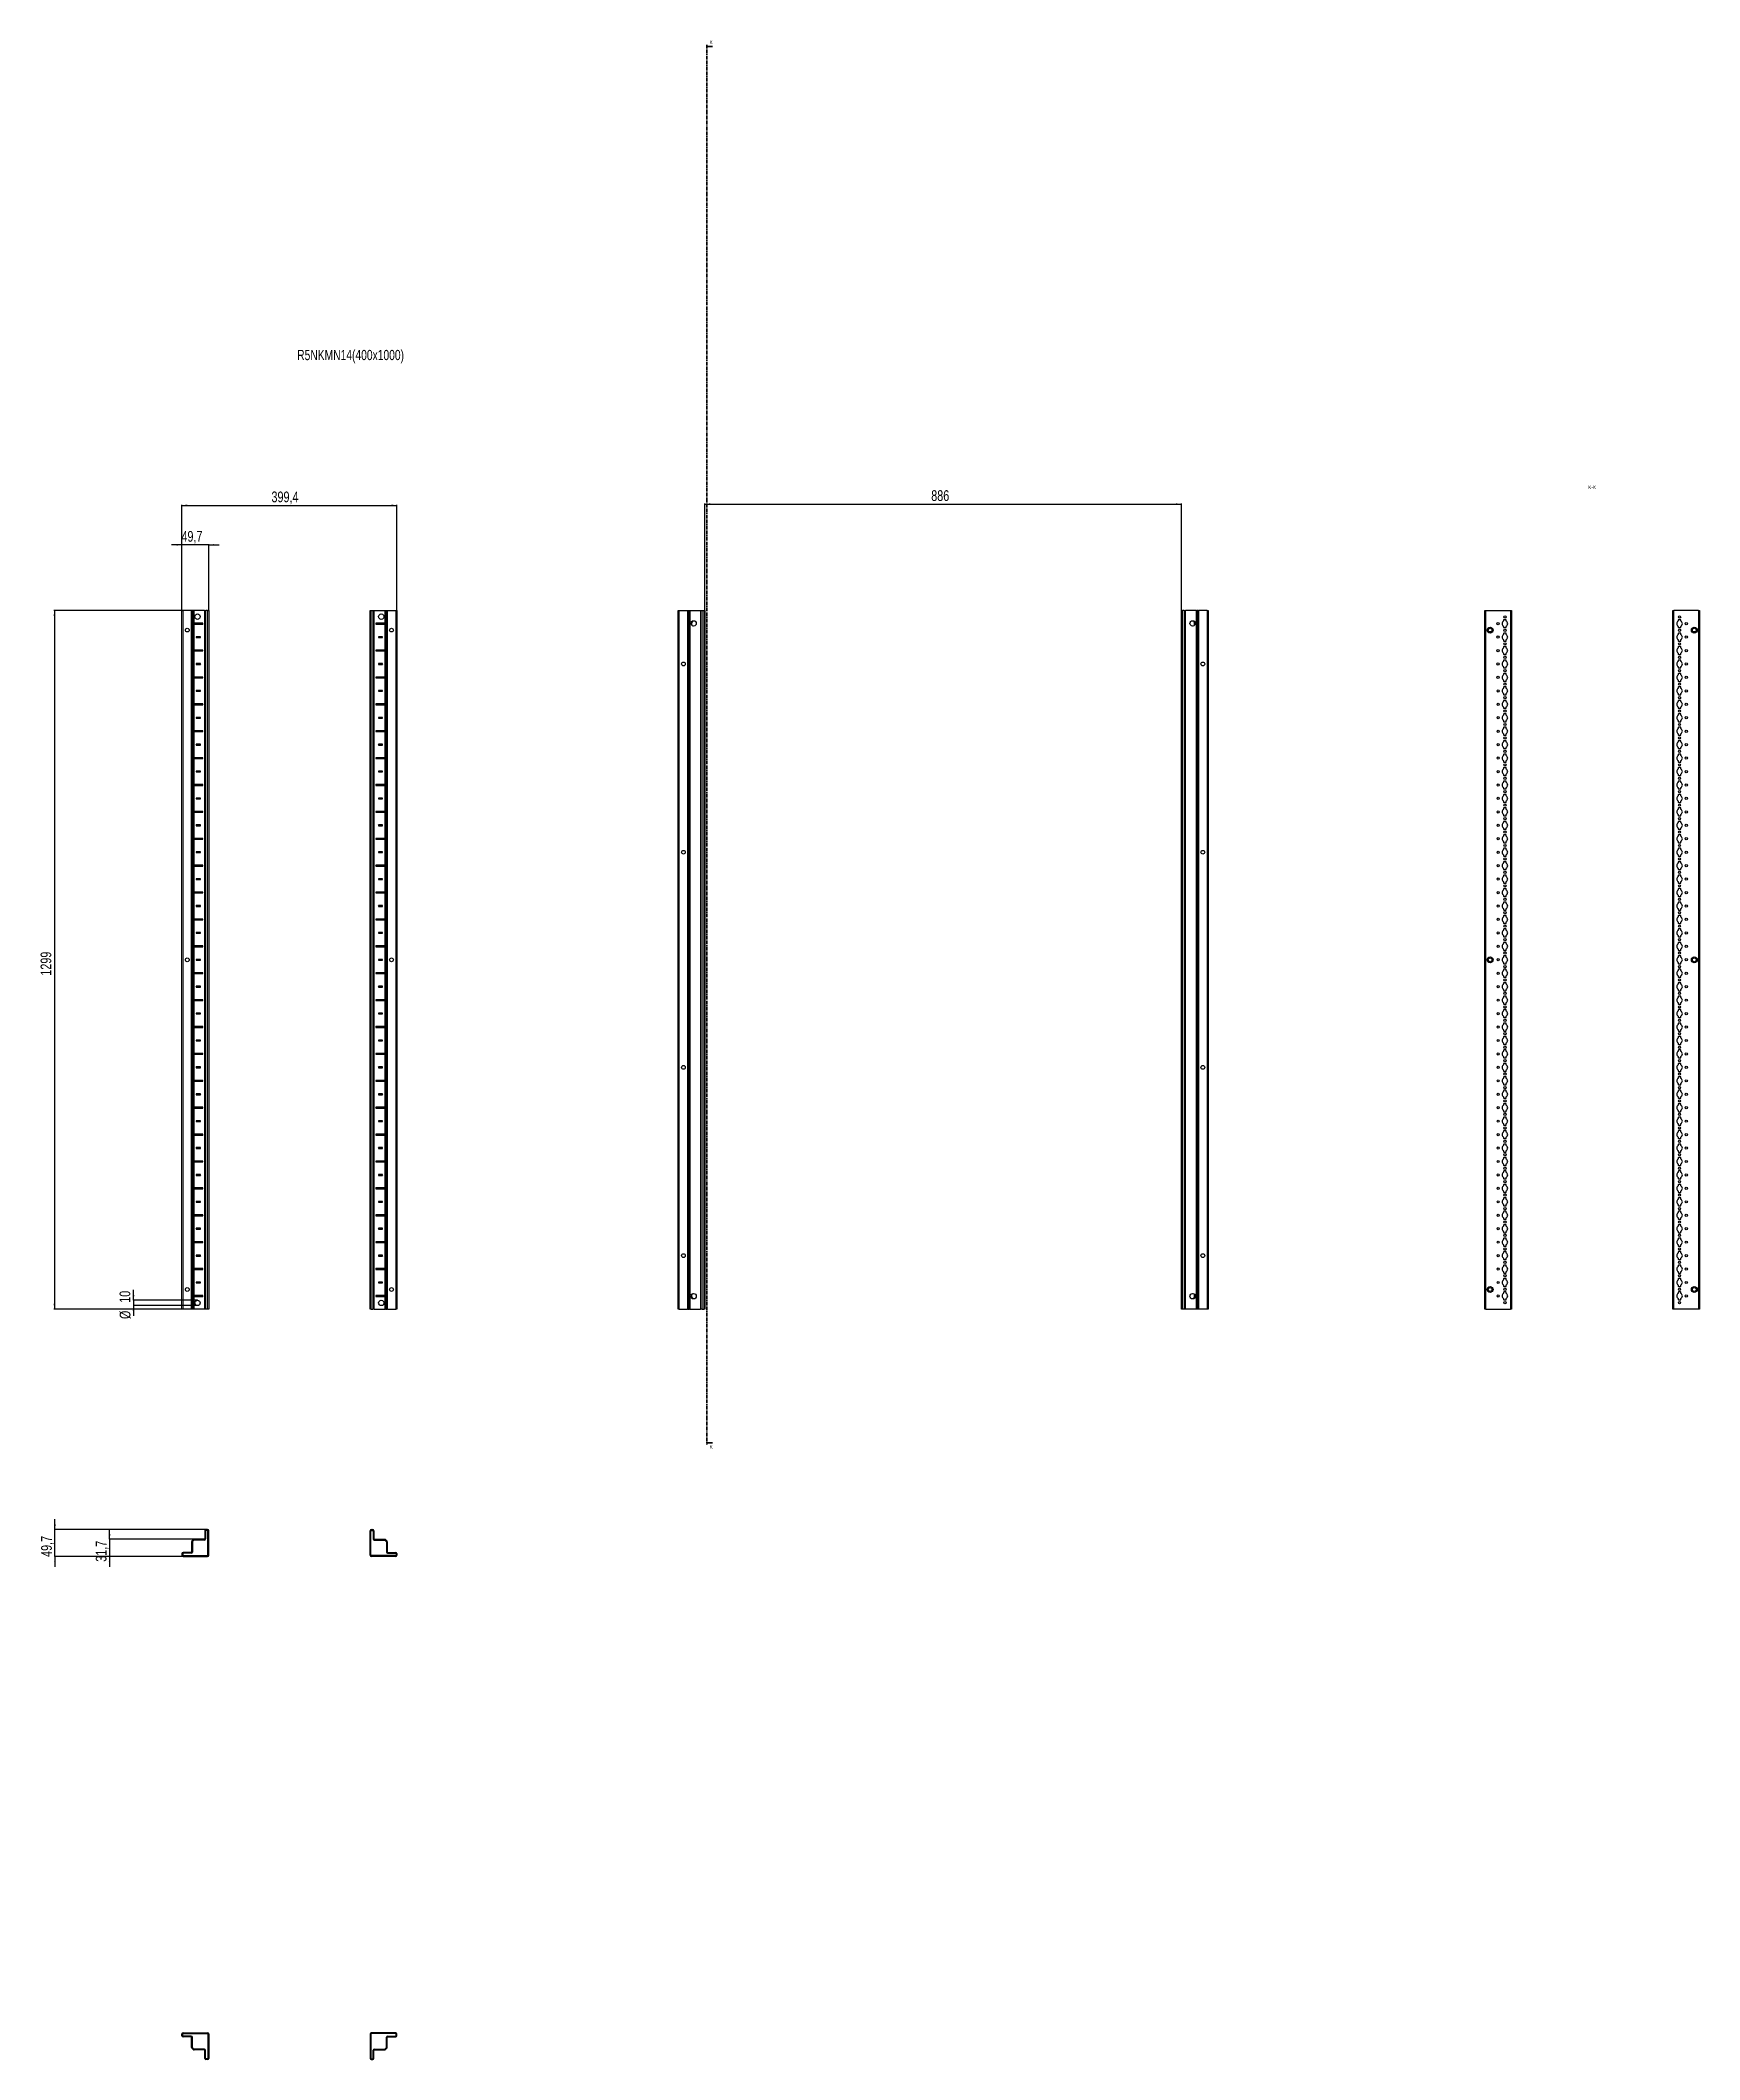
# Model space of a CAD drawing. Header units: millimetres. Extents: x -199 to 2885, y -2247 to 1507.
import ezdxf

# ---------------------------------------------------------------- set-up
doc = ezdxf.new("R2010")
doc.units = ezdxf.units.MM
doc.linetypes.add('CENTER', pattern=[10.16, 6.35, -1.27, 1.27, -1.27])
doc.layers.add('FORMAT', color=7, linetype='Continuous')
doc.styles.add('SLDTEXTSTYLE0', font='TXT', dxfattribs={"width": 0.75})
doc.dimstyles.new('SLDDIMSTYLE0', dxfattribs={"dimtxt": 20, "dimasz": 10, "dimexe": 0, "dimexo": 0.0625, "dimgap": 5, "dimtad": 2, "dimdec": 1, "dimrnd": 1e-09, "dimzin": 12, "dimdsep": 46, "dimtxsty": 'SLDTEXTSTYLE0', "dimsah": 1, "dimcen": 0.09, "dimadec": 0, "dimazin": 3, "dimtfac": 1, "dimtofl": 0, "dimtmove": 0, "dimatfit": 3, "dimfxl": 0, "dimfrac": 2, "dimtolj": 1, "dimtzin": 12, "dimarcsym": 0})
doc.dimstyles.new('SLDDIMSTYLE1', dxfattribs={"dimtxt": 20, "dimasz": 10, "dimexe": 0, "dimexo": 0.0625, "dimgap": 5, "dimtad": 2, "dimdec": 1, "dimrnd": 1e-09, "dimzin": 12, "dimdsep": 46, "dimtxsty": 'SLDTEXTSTYLE0', "dimsah": 1, "dimcen": 0.09, "dimadec": 0, "dimazin": 3, "dimtfac": 1, "dimtmove": 0, "dimatfit": 0, "dimfxl": 0, "dimfrac": 2, "dimtolj": 1, "dimtzin": 12, "dimarcsym": 0})

msp = doc.modelspace()

# ---------------------------------------------------------------- texts
at = {"color": 7, "linetype": 'Continuous', "char_height": 7, "attachment_point": 1, "style": 'SLDTEXTSTYLE0'}
for insert in [(1044.88, 1507.19), (1044.88, -1104.37)]:
    msp.add_mtext('K', dxfattribs=dict(at, insert=insert))
at = {"layer": 'FORMAT', "style": 'SLDTEXTSTYLE0'}
for s, insert, char_height, attachment_point in [('R5NKMN14(400x1000)', (278.18, 931.72), 19.05, 1), ('K-K', (2685.61, 679.8), 7, 2)]:
    msp.add_mtext(s, dxfattribs=dict(at, insert=insert, char_height=char_height, attachment_point=attachment_point))

# ---------------------------------------------------------------- blocks, each defined once
blk = doc.blocks.new('_D')
at = {"layer": 'FORMAT'}
for p, q in [((86.4, 447.2), (-174.2, 447.2)), ((-173.2, 447.2), (-173.2, -851.8)), ((86.4, -851.8), (-174.2, -851.8))]:
    blk.add_line(p, q, dxfattribs=at)
for points in [[(-173.2, 447.2), (-174.7, 437.2), (-171.6, 437.2)], [(-173.2, -851.8), (-171.6, -841.8), (-174.7, -841.8)]]:
    blk.add_solid(points, dxfattribs=at)
at = {"layer": 'FORMAT', "insert": (-198.9, -231.8), "char_height": 20, "attachment_point": 1, "rotation": 90, "style": 'SLDTEXTSTYLE0'}
blk.add_mtext('1299', dxfattribs=at)
blk = doc.blocks.new('_D_1')
at = {"layer": 'FORMAT'}
for p, q in [((64, 447.2), (64, 643.6)), ((64, 642.6), (463.4, 642.6)), ((463.4, 447.2), (463.4, 643.6))]:
    blk.add_line(p, q, dxfattribs=at)
for points in [[(64, 642.6), (74, 641.1), (74, 644.2)], [(463.4, 642.6), (453.4, 644.2), (453.4, 641.1)]]:
    blk.add_solid(points, dxfattribs=at)
at = {"layer": 'FORMAT', "insert": (230.4, 668.4), "char_height": 20, "attachment_point": 1, "style": 'SLDTEXTSTYLE0'}
blk.add_mtext('399,4', dxfattribs=at)
blk = doc.blocks.new('_D_2')
at = {"layer": 'FORMAT'}
for p, q in [((64, 569.2), (44.7, 569.2)), ((64, 447.2), (64, 570.2)), ((113.7, 569.2), (64, 569.2)), ((113.7, 447.2), (113.7, 570.2)), ((113.7, 569.2), (132.9, 569.2))]:
    blk.add_line(p, q, dxfattribs=at)
for points in [[(64, 569.2), (54, 570.7), (54, 567.7)], [(113.7, 569.2), (123.7, 567.7), (123.7, 570.7)]]:
    blk.add_solid(points, dxfattribs=at)
at = {"layer": 'FORMAT', "insert": (63, 595), "char_height": 20, "attachment_point": 1, "style": 'SLDTEXTSTYLE0'}
blk.add_mtext('49,7', dxfattribs=at)
blk = doc.blocks.new('_D_3')
at = {"layer": 'FORMAT'}
for p, q in [((-26, -835.3), (-26, -816.1)), ((92.8, -835.3), (-27, -835.3)), ((92.8, -845.3), (-27, -845.3)), ((-26, -835.3), (-26, -845.3)), ((-26, -845.3), (-26, -864.5))]:
    blk.add_line(p, q, dxfattribs=at)
for points in [[(-26, -835.3), (-24.5, -825.3), (-27.6, -825.3)], [(-26, -845.3), (-27.6, -855.3), (-24.5, -855.3)]]:
    blk.add_solid(points, dxfattribs=at)
at = {"layer": 'FORMAT', "char_height": 20, "attachment_point": 1, "rotation": 90, "style": 'SLDTEXTSTYLE0'}
for s, insert in [('10', (-52.1, -840)), ('%%c', (-51.8, -870.2))]:
    blk.add_mtext(s, dxfattribs=dict(at, insert=insert))
blk = doc.blocks.new('_D_4')
at = {"layer": 'FORMAT'}
for p, q in [((1036, 447.2), (1036, 646)), ((1036, 645), (1922, 645)), ((1922, 447.2), (1922, 646))]:
    blk.add_line(p, q, dxfattribs=at)
for points in [[(1036, 645), (1046, 643.5), (1046, 646.5)], [(1922, 645), (1912, 646.5), (1912, 643.5)]]:
    blk.add_solid(points, dxfattribs=at)
at = {"layer": 'FORMAT', "insert": (1456.9, 670.8), "char_height": 20, "attachment_point": 1, "style": 'SLDTEXTSTYLE0'}
blk.add_mtext('886', dxfattribs=at)
blk = doc.blocks.new('_D_5')
at = {"layer": 'FORMAT'}
for p, q in [((108.5, -1261.8), (-173.2, -1261.8)), ((-172.2, -1261.8), (-172.2, -1242.5)), ((-172.2, -1311.5), (-172.2, -1261.8)), ((66, -1311.5), (-173.2, -1311.5)), ((-172.2, -1311.5), (-172.2, -1330.7))]:
    blk.add_line(p, q, dxfattribs=at)
for points in [[(-172.2, -1261.8), (-170.6, -1251.8), (-173.7, -1251.8)], [(-172.2, -1311.5), (-173.7, -1321.5), (-170.6, -1321.5)]]:
    blk.add_solid(points, dxfattribs=at)
at = {"layer": 'FORMAT', "insert": (-197.9, -1312.5), "char_height": 20, "attachment_point": 1, "rotation": 90, "style": 'SLDTEXTSTYLE0'}
blk.add_mtext('49,7', dxfattribs=at)
blk = doc.blocks.new('_D_6')
at = {"layer": 'FORMAT'}
for p, q in [((-70.5, -1279.8), (-70.5, -1260.5)), ((86.4, -1279.8), (-71.5, -1279.8)), ((66, -1311.5), (-71.5, -1311.5)), ((-70.5, -1279.8), (-70.5, -1311.5)), ((-70.5, -1311.5), (-70.5, -1330.7))]:
    blk.add_line(p, q, dxfattribs=at)
for points in [[(-70.5, -1279.8), (-69, -1269.8), (-72.1, -1269.8)], [(-70.5, -1311.5), (-72.1, -1321.5), (-69, -1321.5)]]:
    blk.add_solid(points, dxfattribs=at)
at = {"layer": 'FORMAT', "insert": (-96.3, -1321.5), "char_height": 20, "attachment_point": 1, "rotation": 90, "style": 'SLDTEXTSTYLE0'}
blk.add_mtext('31,7', dxfattribs=at)

# ---------------------------------------------------------------- dimensions: what is measured, and where the dimension line sits
at = {"layer": 'FORMAT'}
for base, p1, p2, angle, dimstyle, picture, middle in [((463.38, 642.62), (63.98, 447.21), (463.38, 447.21), 0, 'SLDDIMSTYLE0', '_D_1', (263.68, 642.62)), ((1922.02, 645), (1036.02, 447.21), (1922.02, 447.21), 0, 'SLDDIMSTYLE0', '_D_4', (1479.02, 645)), ((-173.15, -851.79), (86.42, 447.21), (86.42, -851.79), 90, 'SLDDIMSTYLE0', '_D', (-173.15, -202.29)), ((-172.17, -1261.77), (65.98, -1311.47), (108.48, -1261.77), 90, 'SLDDIMSTYLE1', '_D_5', (-172.17, -1286.62)), ((-70.54, -1311.47), (86.42, -1279.77), (65.98, -1311.47), 90, 'SLDDIMSTYLE1', '_D_6', (-70.54, -1295.62))]:
    dim = msp.add_linear_dim(base=base, p1=p1, p2=p2, angle=angle, dimstyle=dimstyle, dxfattribs=at)
    dim.commit()
    dim.dimension.update_dxf_attribs({"geometry": picture, "text_midpoint": middle, "dimtype": 160})
dim = msp.add_linear_dim(base=(63.98, 569.21), p1=(113.68, 447.21), p2=(63.98, 447.21), dimstyle='SLDDIMSTYLE1', dxfattribs=at)
dim.commit()
dim.dimension.update_dxf_attribs({"geometry": '_D_2', "text_midpoint": (88.83, 569.21), "dimtype": 160})
dim = msp.add_linear_dim(base=(-26.02, -845.29), p1=(92.83, -835.29), p2=(92.83, -845.29), angle=90, text='%%c<>', dimstyle='SLDDIMSTYLE1', dxfattribs=at)
dim.commit()
dim.dimension.update_dxf_attribs({"geometry": '_D_3', "text_midpoint": (-26.02, -840.29), "dimtype": 160})

# ---------------------------------------------------------------- linework, layer by layer
at = {"color": 7, "linetype": 'CENTER', "lineweight": 35}
msp.add_line((1039.75, 1499.09), (1039.75, -1103.67), dxfattribs=at)
at = {"color": 7, "linetype": 'Continuous', "lineweight": 35}
for p, q in [((1050.39, 1496.09), (1039.75, 1496.09)), ((1050.39, -1100.67), (1039.75, -1100.67))]:
    msp.add_line(p, q, dxfattribs=at)
at = {"color": 7, "linetype": 'Continuous', "lineweight": 25}
for p, q in [((63.98, -851.79), (63.98, 447.21)), ((63.98, 447.21), (65.98, 447.21)), ((81.33, 447.21), (65.98, 447.21)), ((81.33, 447.21), (81.98, 447.21)), ((81.98, -851.79), (81.98, 447.21)), ((81.98, 447.21), (82.56, 447.21)), ((83.77, 447.21), (82.56, 447.21)), ((83.77, -851.79), (83.77, 447.21)), ((83.8, 447.21), (83.77, 447.21)), ((83.8, -851.79), (83.8, 447.21)), ((85.01, 447.21), (83.8, 447.21)), ((85.01, 447.21), (86.42, 447.21)), ((85.93, 423.35), (85.93, 422.06)), ((86.58, 422.71), (85.93, 423.35)), ((86.58, 422.71), (85.93, 422.06)), ((105.83, 447.21), (86.42, 447.21)), ((102.83, 423.46), (86.42, 423.46)), ((86.42, 421.96), (102.83, 421.96)), ((102.08, 422.71), (86.58, 422.71)), ((102.08, 422.71), (102.83, 423.46)), ((102.08, 422.71), (102.83, 421.96)), ((102.83, 421.96), (102.83, 423.46)), ((105.83, 447.21), (106.48, 447.21)), ((106.48, -851.79), (106.48, 447.21)), ((106.48, 447.21), (108.48, 447.21)), ((111.68, 447.21), (108.48, 447.21)), ((111.68, 447.21), (113.68, 447.21)), ((113.68, 447.21), (113.68, -851.79)), ((413.68, -851.79), (413.68, 447.21)), ((413.68, 447.21), (415.68, 447.21)), ((415.68, 447.21), (418.88, 447.21)), ((418.88, 447.21), (420.88, 447.21)), ((420.88, 447.21), (420.88, -851.79)), ((420.88, 447.21), (421.53, 447.21)), ((421.53, 447.21), (440.93, 447.21)), ((440.93, 423.46), (424.53, 423.46)), ((424.53, 423.46), (424.53, 421.96)), ((425.28, 422.71), (424.53, 423.46)), ((425.28, 422.71), (424.53, 421.96)), ((424.53, 421.96), (440.93, 421.96)), ((425.28, 422.71), (440.78, 422.71)), ((440.78, 422.71), (441.42, 423.35)), ((440.78, 422.71), (441.42, 422.06)), ((440.93, 447.21), (442.34, 447.21)), ((441.42, 422.06), (441.42, 423.35)), ((442.34, 447.21), (443.55, 447.21)), ((443.55, 447.21), (443.55, -851.79)), ((443.55, 447.21), (443.58, 447.21)), ((443.58, 447.21), (443.58, -851.79)), ((443.58, 447.21), (444.79, 447.21)), ((444.79, 447.21), (445.38, 447.21)), ((445.38, 447.21), (445.38, -851.79)), ((445.38, 447.21), (446.03, 447.21)), ((446.03, 447.21), (461.38, 447.21)), ((461.38, 447.21), (463.38, 447.21)), ((463.38, 447.21), (463.38, -851.79)), ((986.32, -851.79), (986.32, 447.21)), ((986.32, 447.21), (988.32, 447.21)), ((988.32, 447.21), (1003.67, 447.21)), ((1003.67, 447.21), (1004.32, 447.21)), ((1004.32, 423.46), (1004.32, 447.21)), ((1004.32, 447.21), (1004.9, 447.21)), ((1004.38, 423.35), (1004.32, 423.46)), ((1004.32, 423.46), (1004.32, 421.96)), ((1004.32, 421.96), (1004.38, 422.06)), ((1004.32, 373.46), (1004.32, 421.96)), ((1004.38, 422.06), (1004.38, 423.35)), ((1004.9, 447.21), (1006.11, 447.21)), ((1006.11, 447.21), (1006.11, -851.79)), ((1006.11, 447.21), (1006.14, 447.21)), ((1006.14, 447.21), (1006.14, -851.79)), ((1006.14, 447.21), (1007.35, 447.21)), ((1007.35, 447.21), (1008.76, 447.21)), ((1008.76, 447.21), (1028.17, 447.21)), ((1014.37, 427.73), (1014.37, 428.14)), ((1028.17, 447.21), (1028.82, 447.21)), ((1028.82, -851.79), (1028.82, 447.21)), ((1028.82, 447.21), (1030.82, 447.21)), ((1030.82, 447.21), (1034.02, 447.21)), ((1034.02, 447.21), (1036.02, 447.21)), ((1036.02, 447.21), (1036.02, -851.79)), ((1922.02, -851.79), (1922.02, 447.21)), ((1922.02, 447.21), (1924.02, 447.21)), ((1927.22, 447.21), (1924.02, 447.21)), ((1927.22, 447.21), (1929.22, 447.21)), ((1929.22, 447.21), (1929.22, -851.79)), ((1929.22, 447.21), (1929.87, 447.21)), ((1949.27, 447.21), (1929.87, 447.21)), ((1943.67, 428.14), (1943.67, 427.73)), ((1949.27, 447.21), (1950.68, 447.21)), ((1951.89, 447.21), (1950.68, 447.21)), ((1951.89, -851.79), (1951.89, 447.21)), ((1951.92, 447.21), (1951.89, 447.21)), ((1951.92, -851.79), (1951.92, 447.21)), ((1953.13, 447.21), (1951.92, 447.21)), ((1953.13, 447.21), (1953.72, 447.21)), ((1953.72, 423.46), (1953.66, 423.35)), ((1953.66, 423.35), (1953.66, 422.06)), ((1953.66, 422.06), (1953.72, 421.96)), ((1953.72, 447.21), (1953.72, 423.46)), ((1953.72, 447.21), (1954.37, 447.21)), ((1953.72, 421.96), (1953.72, 423.46)), ((1953.72, 421.96), (1953.72, 373.46)), ((1969.72, 447.21), (1954.37, 447.21)), ((1969.72, 447.21), (1971.72, 447.21)), ((1971.72, 447.21), (1971.72, -851.79)), ((2485.98, -851.79), (2485.98, 447.21)), ((2485.98, 447.21), (2487.98, 447.21)), ((2487.98, 447.21), (2533.68, 447.21)), ((2521.03, 429.61), (2521.03, 427.73)), ((2521.03, 417.68), (2521.03, 415.81)), ((2525.13, 430.11), (2521.53, 430.11)), ((2521.53, 415.31), (2525.13, 415.31)), ((2525.63, 427.73), (2525.63, 429.61)), ((2525.63, 415.81), (2525.63, 417.68)), ((2533.68, 447.21), (2535.68, 447.21)), ((2535.68, 447.21), (2535.68, -851.79)), ((2835.68, -851.79), (2835.68, 447.21)), ((2835.68, 447.21), (2837.68, 447.21)), ((2883.38, 447.21), (2837.68, 447.21)), ((2845.73, 429.61), (2845.73, 427.73)), ((2845.73, 417.68), (2845.73, 415.81)), ((2849.83, 430.11), (2846.23, 430.11)), ((2846.23, 415.31), (2849.83, 415.31)), ((2850.33, 427.73), (2850.33, 429.61)), ((2850.33, 415.81), (2850.33, 417.68)), ((2883.38, 447.21), (2885.38, 447.21)), ((2885.38, 447.21), (2885.38, -851.79)), ((98.33, 398.46), (90.33, 398.46)), ((90.33, 398.46), (90.33, 396.96)), ((91.08, 397.71), (90.33, 398.46)), ((91.08, 397.71), (90.33, 396.96)), ((90.33, 396.96), (98.33, 396.96)), ((97.58, 397.71), (91.08, 397.71)), ((97.58, 397.71), (98.33, 398.46)), ((97.58, 397.71), (98.33, 396.96)), ((98.33, 396.96), (98.33, 398.46)), ((429.78, 397.71), (429.03, 398.46)), ((437.03, 398.46), (429.03, 398.46)), ((429.03, 398.46), (429.03, 396.96)), ((429.78, 397.71), (429.03, 396.96)), ((429.03, 396.96), (437.03, 396.96)), ((429.78, 397.71), (436.28, 397.71)), ((436.28, 397.71), (437.03, 398.46)), ((436.28, 397.71), (437.03, 396.96)), ((437.03, 396.96), (437.03, 398.46)), ((2521.03, 404.61), (2521.03, 402.73)), ((2521.03, 392.68), (2521.03, 390.81)), ((2521.03, 379.61), (2521.03, 377.73)), ((2525.13, 405.11), (2521.53, 405.11)), ((2521.53, 390.31), (2525.13, 390.31)), ((2525.13, 380.11), (2521.53, 380.11)), ((2525.63, 402.73), (2525.63, 404.61)), ((2525.63, 390.81), (2525.63, 392.68)), ((2525.63, 377.73), (2525.63, 379.61)), ((2845.73, 404.61), (2845.73, 402.73)), ((2845.73, 392.68), (2845.73, 390.81)), ((2845.73, 379.61), (2845.73, 377.73)), ((2849.83, 405.11), (2846.23, 405.11)), ((2846.23, 390.31), (2849.83, 390.31)), ((2849.83, 380.11), (2846.23, 380.11)), ((2850.33, 402.73), (2850.33, 404.61)), ((2850.33, 390.81), (2850.33, 392.68)), ((2850.33, 377.73), (2850.33, 379.61)), ((85.93, 373.35), (85.93, 372.06)), ((86.58, 372.71), (85.93, 373.35)), ((86.58, 372.71), (85.93, 372.06)), ((102.83, 373.46), (86.42, 373.46)), ((86.42, 371.96), (102.83, 371.96)), ((102.08, 372.71), (86.58, 372.71)), ((98.33, 348.46), (90.33, 348.46)), ((90.33, 348.46), (90.33, 346.96)), ((91.08, 347.71), (90.33, 348.46)), ((91.08, 347.71), (90.33, 346.96)), ((90.33, 346.96), (98.33, 346.96)), ((97.58, 347.71), (91.08, 347.71)), ((97.58, 347.71), (98.33, 348.46)), ((97.58, 347.71), (98.33, 346.96)), ((98.33, 346.96), (98.33, 348.46)), ((102.08, 372.71), (102.83, 373.46)), ((102.08, 372.71), (102.83, 371.96)), ((102.83, 371.96), (102.83, 373.46)), ((425.28, 372.71), (424.53, 373.46)), ((424.53, 373.46), (424.53, 371.96)), ((440.93, 373.46), (424.53, 373.46)), ((425.28, 372.71), (424.53, 371.96)), ((424.53, 371.96), (440.93, 371.96)), ((425.28, 372.71), (440.78, 372.71)), ((429.78, 347.71), (429.03, 348.46)), ((437.03, 348.46), (429.03, 348.46)), ((429.03, 348.46), (429.03, 346.96)), ((429.78, 347.71), (429.03, 346.96)), ((429.03, 346.96), (437.03, 346.96)), ((429.78, 347.71), (436.28, 347.71)), ((436.28, 347.71), (437.03, 348.46)), ((436.28, 347.71), (437.03, 346.96)), ((437.03, 346.96), (437.03, 348.46)), ((440.78, 372.71), (441.42, 373.35)), ((440.78, 372.71), (441.42, 372.06)), ((441.42, 372.06), (441.42, 373.35)), ((1004.38, 373.35), (1004.32, 373.46)), ((1004.32, 373.46), (1004.32, 371.96)), ((1004.32, 371.96), (1004.38, 372.06)), ((1004.32, 323.46), (1004.32, 371.96)), ((1004.38, 372.06), (1004.38, 373.35)), ((1953.72, 373.46), (1953.66, 373.35)), ((1953.66, 373.35), (1953.66, 372.06)), ((1953.66, 372.06), (1953.72, 371.96)), ((1953.72, 371.96), (1953.72, 373.46)), ((1953.72, 371.96), (1953.72, 323.46)), ((2521.03, 367.68), (2521.03, 365.81)), ((2521.03, 354.61), (2521.03, 352.73)), ((2521.03, 342.68), (2521.03, 340.81)), ((2521.53, 365.31), (2525.13, 365.31)), ((2525.13, 355.11), (2521.53, 355.11)), ((2521.53, 340.31), (2525.13, 340.31)), ((2525.63, 365.81), (2525.63, 367.68)), ((2525.63, 352.73), (2525.63, 354.61)), ((2525.63, 340.81), (2525.63, 342.68)), ((2845.73, 367.68), (2845.73, 365.81)), ((2845.73, 354.61), (2845.73, 352.73)), ((2845.73, 342.68), (2845.73, 340.81)), ((2846.23, 365.31), (2849.83, 365.31)), ((2849.83, 355.11), (2846.23, 355.11)), ((2846.23, 340.31), (2849.83, 340.31)), ((2850.33, 365.81), (2850.33, 367.68)), ((2850.33, 352.73), (2850.33, 354.61)), ((2850.33, 340.81), (2850.33, 342.68)), ((85.93, 323.35), (85.93, 322.06)), ((86.58, 322.71), (85.93, 323.35)), ((86.58, 322.71), (85.93, 322.06)), ((102.83, 323.46), (86.42, 323.46)), ((86.42, 321.96), (102.83, 321.96)), ((102.08, 322.71), (86.58, 322.71)), ((102.08, 322.71), (102.83, 323.46)), ((102.08, 322.71), (102.83, 321.96)), ((102.83, 321.96), (102.83, 323.46)), ((425.28, 322.71), (424.53, 323.46)), ((440.93, 323.46), (424.53, 323.46)), ((424.53, 323.46), (424.53, 321.96)), ((425.28, 322.71), (424.53, 321.96)), ((424.53, 321.96), (440.93, 321.96)), ((425.28, 322.71), (440.78, 322.71)), ((440.78, 322.71), (441.42, 323.35)), ((440.78, 322.71), (441.42, 322.06)), ((441.42, 322.06), (441.42, 323.35)), ((1004.38, 323.35), (1004.32, 323.46)), ((1004.32, 323.46), (1004.32, 321.96)), ((1004.32, 321.96), (1004.38, 322.06)), ((1004.32, 273.46), (1004.32, 321.96)), ((1004.38, 322.06), (1004.38, 323.35)), ((1953.72, 323.46), (1953.66, 323.35)), ((1953.66, 323.35), (1953.66, 322.06)), ((1953.66, 322.06), (1953.72, 321.96)), ((1953.72, 321.96), (1953.72, 323.46)), ((1953.72, 321.96), (1953.72, 273.46)), ((2521.03, 329.61), (2521.03, 327.73)), ((2521.03, 317.68), (2521.03, 315.81)), ((2521.03, 304.61), (2521.03, 302.73)), ((2525.13, 330.11), (2521.53, 330.11)), ((2521.53, 315.31), (2525.13, 315.31)), ((2525.13, 305.11), (2521.53, 305.11)), ((2525.63, 327.73), (2525.63, 329.61)), ((2525.63, 315.81), (2525.63, 317.68)), ((2525.63, 302.73), (2525.63, 304.61)), ((2845.73, 329.61), (2845.73, 327.73)), ((2845.73, 317.68), (2845.73, 315.81)), ((2845.73, 304.61), (2845.73, 302.73)), ((2849.83, 330.11), (2846.23, 330.11)), ((2846.23, 315.31), (2849.83, 315.31)), ((2849.83, 305.11), (2846.23, 305.11)), ((2850.33, 327.73), (2850.33, 329.61)), ((2850.33, 315.81), (2850.33, 317.68)), ((2850.33, 302.73), (2850.33, 304.61)), ((85.93, 273.35), (85.93, 272.06)), ((86.58, 272.71), (85.93, 273.35)), ((86.58, 272.71), (85.93, 272.06)), ((102.83, 273.46), (86.42, 273.46)), ((86.42, 271.96), (102.83, 271.96)), ((102.08, 272.71), (86.58, 272.71)), ((98.33, 298.46), (90.33, 298.46)), ((90.33, 298.46), (90.33, 296.96)), ((91.08, 297.71), (90.33, 298.46)), ((91.08, 297.71), (90.33, 296.96)), ((90.33, 296.96), (98.33, 296.96)), ((97.58, 297.71), (91.08, 297.71)), ((97.58, 297.71), (98.33, 298.46)), ((97.58, 297.71), (98.33, 296.96)), ((98.33, 296.96), (98.33, 298.46)), ((102.08, 272.71), (102.83, 273.46)), ((102.08, 272.71), (102.83, 271.96)), ((102.83, 271.96), (102.83, 273.46)), ((425.28, 272.71), (424.53, 273.46)), ((424.53, 273.46), (424.53, 271.96)), ((440.93, 273.46), (424.53, 273.46)), ((425.28, 272.71), (424.53, 271.96)), ((424.53, 271.96), (440.93, 271.96)), ((425.28, 272.71), (440.78, 272.71)), ((429.78, 297.71), (429.03, 298.46)), ((437.03, 298.46), (429.03, 298.46)), ((429.03, 298.46), (429.03, 296.96)), ((429.78, 297.71), (429.03, 296.96)), ((429.03, 296.96), (437.03, 296.96)), ((429.78, 297.71), (436.28, 297.71)), ((436.28, 297.71), (437.03, 298.46)), ((436.28, 297.71), (437.03, 296.96)), ((437.03, 296.96), (437.03, 298.46)), ((440.78, 272.71), (441.42, 273.35)), ((440.78, 272.71), (441.42, 272.06)), ((441.42, 272.06), (441.42, 273.35)), ((1004.38, 273.35), (1004.32, 273.46)), ((1004.32, 273.46), (1004.32, 271.96)), ((1004.32, 271.96), (1004.38, 272.06)), ((1004.32, 223.46), (1004.32, 271.96)), ((1004.38, 272.06), (1004.38, 273.35)), ((1953.72, 273.46), (1953.66, 273.35)), ((1953.66, 273.35), (1953.66, 272.06)), ((1953.66, 272.06), (1953.72, 271.96)), ((1953.72, 271.96), (1953.72, 273.46)), ((1953.72, 271.96), (1953.72, 223.46)), ((2521.03, 292.68), (2521.03, 290.81)), ((2521.03, 279.61), (2521.03, 277.73)), ((2521.03, 267.68), (2521.03, 265.81)), ((2521.53, 290.31), (2525.13, 290.31)), ((2525.13, 280.11), (2521.53, 280.11)), ((2521.53, 265.31), (2525.13, 265.31)), ((2525.63, 290.81), (2525.63, 292.68)), ((2525.63, 277.73), (2525.63, 279.61)), ((2525.63, 265.81), (2525.63, 267.68)), ((2845.73, 292.68), (2845.73, 290.81)), ((2845.73, 279.61), (2845.73, 277.73)), ((2845.73, 267.68), (2845.73, 265.81)), ((2846.23, 290.31), (2849.83, 290.31)), ((2849.83, 280.11), (2846.23, 280.11)), ((2846.23, 265.31), (2849.83, 265.31)), ((2850.33, 290.81), (2850.33, 292.68)), ((2850.33, 277.73), (2850.33, 279.61)), ((2850.33, 265.81), (2850.33, 267.68)), ((98.33, 248.46), (90.33, 248.46)), ((90.33, 248.46), (90.33, 246.96)), ((91.08, 247.71), (90.33, 248.46)), ((91.08, 247.71), (90.33, 246.96)), ((90.33, 246.96), (98.33, 246.96)), ((97.58, 247.71), (91.08, 247.71)), ((97.58, 247.71), (98.33, 248.46)), ((97.58, 247.71), (98.33, 246.96)), ((98.33, 246.96), (98.33, 248.46)), ((437.03, 248.46), (429.03, 248.46)), ((429.03, 248.46), (429.03, 246.96)), ((429.78, 247.71), (429.03, 248.46)), ((429.78, 247.71), (429.03, 246.96)), ((429.03, 246.96), (437.03, 246.96)), ((429.78, 247.71), (436.28, 247.71)), ((436.28, 247.71), (437.03, 248.46)), ((436.28, 247.71), (437.03, 246.96)), ((437.03, 246.96), (437.03, 248.46)), ((2521.03, 254.61), (2521.03, 252.73)), ((2521.03, 242.68), (2521.03, 240.81)), ((2521.03, 229.61), (2521.03, 227.73)), ((2525.13, 255.11), (2521.53, 255.11)), ((2521.53, 240.31), (2525.13, 240.31)), ((2525.13, 230.11), (2521.53, 230.11)), ((2525.63, 252.73), (2525.63, 254.61)), ((2525.63, 240.81), (2525.63, 242.68)), ((2525.63, 227.73), (2525.63, 229.61)), ((2845.73, 254.61), (2845.73, 252.73)), ((2845.73, 242.68), (2845.73, 240.81)), ((2845.73, 229.61), (2845.73, 227.73)), ((2849.83, 255.11), (2846.23, 255.11)), ((2846.23, 240.31), (2849.83, 240.31)), ((2849.83, 230.11), (2846.23, 230.11)), ((2850.33, 252.73), (2850.33, 254.61)), ((2850.33, 240.81), (2850.33, 242.68)), ((2850.33, 227.73), (2850.33, 229.61)), ((85.93, 223.35), (85.93, 222.06)), ((86.58, 222.71), (85.93, 223.35)), ((86.58, 222.71), (85.93, 222.06)), ((102.83, 223.46), (86.42, 223.46)), ((86.42, 221.96), (102.83, 221.96)), ((102.08, 222.71), (86.58, 222.71)), ((98.33, 198.46), (90.33, 198.46)), ((90.33, 198.46), (90.33, 196.96)), ((91.08, 197.71), (90.33, 198.46)), ((91.08, 197.71), (90.33, 196.96)), ((90.33, 196.96), (98.33, 196.96)), ((97.58, 197.71), (91.08, 197.71)), ((97.58, 197.71), (98.33, 198.46)), ((97.58, 197.71), (98.33, 196.96)), ((98.33, 196.96), (98.33, 198.46)), ((102.08, 222.71), (102.83, 223.46)), ((102.08, 222.71), (102.83, 221.96)), ((102.83, 221.96), (102.83, 223.46)), ((440.93, 223.46), (424.53, 223.46)), ((424.53, 223.46), (424.53, 221.96)), ((425.28, 222.71), (424.53, 223.46)), ((425.28, 222.71), (424.53, 221.96)), ((424.53, 221.96), (440.93, 221.96)), ((425.28, 222.71), (440.78, 222.71)), ((437.03, 198.46), (429.03, 198.46)), ((429.03, 198.46), (429.03, 196.96)), ((429.78, 197.71), (429.03, 198.46)), ((429.78, 197.71), (429.03, 196.96)), ((429.03, 196.96), (437.03, 196.96)), ((429.78, 197.71), (436.28, 197.71)), ((436.28, 197.71), (437.03, 198.46)), ((436.28, 197.71), (437.03, 196.96)), ((437.03, 196.96), (437.03, 198.46)), ((440.78, 222.71), (441.42, 223.35)), ((440.78, 222.71), (441.42, 222.06)), ((441.42, 222.06), (441.42, 223.35)), ((1004.38, 223.35), (1004.32, 223.46)), ((1004.32, 223.46), (1004.32, 221.96)), ((1004.32, 221.96), (1004.38, 222.06)), ((1004.32, 173.46), (1004.32, 221.96)), ((1004.38, 222.06), (1004.38, 223.35)), ((1953.72, 223.46), (1953.66, 223.35)), ((1953.66, 223.35), (1953.66, 222.06)), ((1953.66, 222.06), (1953.72, 221.96)), ((1953.72, 221.96), (1953.72, 223.46)), ((1953.72, 221.96), (1953.72, 173.46)), ((2521.03, 217.68), (2521.03, 215.81)), ((2521.03, 204.61), (2521.03, 202.73)), ((2521.03, 192.68), (2521.03, 190.81)), ((2521.53, 215.31), (2525.13, 215.31)), ((2525.13, 205.11), (2521.53, 205.11)), ((2521.53, 190.31), (2525.13, 190.31)), ((2525.63, 215.81), (2525.63, 217.68)), ((2525.63, 202.73), (2525.63, 204.61)), ((2525.63, 190.81), (2525.63, 192.68)), ((2845.73, 217.68), (2845.73, 215.81)), ((2845.73, 204.61), (2845.73, 202.73)), ((2845.73, 192.68), (2845.73, 190.81)), ((2846.23, 215.31), (2849.83, 215.31)), ((2849.83, 205.11), (2846.23, 205.11)), ((2846.23, 190.31), (2849.83, 190.31)), ((2850.33, 215.81), (2850.33, 217.68)), ((2850.33, 202.73), (2850.33, 204.61)), ((2850.33, 190.81), (2850.33, 192.68)), ((85.93, 173.35), (85.93, 172.06)), ((86.58, 172.71), (85.93, 173.35)), ((86.58, 172.71), (85.93, 172.06)), ((102.83, 173.46), (86.42, 173.46)), ((86.42, 171.96), (102.83, 171.96)), ((102.08, 172.71), (86.58, 172.71)), ((102.08, 172.71), (102.83, 173.46)), ((102.08, 172.71), (102.83, 171.96)), ((102.83, 171.96), (102.83, 173.46)), ((440.93, 173.46), (424.53, 173.46)), ((424.53, 173.46), (424.53, 171.96)), ((425.28, 172.71), (424.53, 173.46)), ((425.28, 172.71), (424.53, 171.96)), ((424.53, 171.96), (440.93, 171.96)), ((425.28, 172.71), (440.78, 172.71)), ((440.78, 172.71), (441.42, 173.35)), ((440.78, 172.71), (441.42, 172.06)), ((441.42, 172.06), (441.42, 173.35)), ((1004.38, 173.35), (1004.32, 173.46)), ((1004.32, 173.46), (1004.32, 171.96)), ((1004.32, 171.96), (1004.38, 172.06)), ((1004.32, 123.46), (1004.32, 171.96)), ((1004.38, 172.06), (1004.38, 173.35)), ((1953.72, 173.46), (1953.66, 173.35)), ((1953.66, 173.35), (1953.66, 172.06)), ((1953.66, 172.06), (1953.72, 171.96)), ((1953.72, 171.96), (1953.72, 173.46)), ((1953.72, 171.96), (1953.72, 123.46)), ((2521.03, 179.61), (2521.03, 177.73)), ((2521.03, 167.68), (2521.03, 165.81)), ((2521.03, 154.61), (2521.03, 152.73)), ((2525.13, 180.11), (2521.53, 180.11)), ((2521.53, 165.31), (2525.13, 165.31)), ((2525.13, 155.11), (2521.53, 155.11)), ((2525.63, 177.73), (2525.63, 179.61)), ((2525.63, 165.81), (2525.63, 167.68)), ((2525.63, 152.73), (2525.63, 154.61)), ((2845.73, 179.61), (2845.73, 177.73)), ((2845.73, 167.68), (2845.73, 165.81)), ((2845.73, 154.61), (2845.73, 152.73)), ((2849.83, 180.11), (2846.23, 180.11)), ((2846.23, 165.31), (2849.83, 165.31)), ((2849.83, 155.11), (2846.23, 155.11)), ((2850.33, 177.73), (2850.33, 179.61)), ((2850.33, 165.81), (2850.33, 167.68)), ((2850.33, 152.73), (2850.33, 154.61)), ((85.93, 123.35), (85.93, 122.06)), ((86.58, 122.71), (85.93, 123.35)), ((86.58, 122.71), (85.93, 122.06)), ((102.83, 123.46), (86.42, 123.46)), ((86.42, 121.96), (102.83, 121.96)), ((102.08, 122.71), (86.58, 122.71)), ((98.33, 148.46), (90.33, 148.46)), ((90.33, 148.46), (90.33, 146.96)), ((91.08, 147.71), (90.33, 148.46)), ((91.08, 147.71), (90.33, 146.96)), ((90.33, 146.96), (98.33, 146.96)), ((97.58, 147.71), (91.08, 147.71)), ((97.58, 147.71), (98.33, 148.46)), ((97.58, 147.71), (98.33, 146.96)), ((98.33, 146.96), (98.33, 148.46)), ((102.08, 122.71), (102.83, 123.46)), ((102.08, 122.71), (102.83, 121.96)), ((102.83, 121.96), (102.83, 123.46)), ((440.93, 123.46), (424.53, 123.46)), ((424.53, 123.46), (424.53, 121.96)), ((425.28, 122.71), (424.53, 123.46)), ((425.28, 122.71), (424.53, 121.96)), ((424.53, 121.96), (440.93, 121.96)), ((425.28, 122.71), (440.78, 122.71)), ((437.03, 148.46), (429.03, 148.46)), ((429.03, 148.46), (429.03, 146.96)), ((429.78, 147.71), (429.03, 148.46)), ((429.78, 147.71), (429.03, 146.96)), ((429.03, 146.96), (437.03, 146.96)), ((429.78, 147.71), (436.28, 147.71)), ((436.28, 147.71), (437.03, 148.46)), ((436.28, 147.71), (437.03, 146.96)), ((437.03, 146.96), (437.03, 148.46)), ((440.78, 122.71), (441.42, 123.35)), ((440.78, 122.71), (441.42, 122.06)), ((441.42, 122.06), (441.42, 123.35)), ((1004.38, 123.35), (1004.32, 123.46)), ((1004.32, 123.46), (1004.32, 121.96)), ((1004.32, 121.96), (1004.38, 122.06)), ((1004.32, 73.46), (1004.32, 121.96)), ((1004.38, 122.06), (1004.38, 123.35)), ((1953.72, 123.46), (1953.66, 123.35)), ((1953.66, 123.35), (1953.66, 122.06)), ((1953.66, 122.06), (1953.72, 121.96)), ((1953.72, 121.96), (1953.72, 123.46)), ((1953.72, 121.96), (1953.72, 73.46)), ((2521.03, 142.68), (2521.03, 140.81)), ((2521.03, 129.61), (2521.03, 127.73)), ((2521.03, 117.68), (2521.03, 115.81)), ((2521.53, 140.31), (2525.13, 140.31)), ((2525.13, 130.11), (2521.53, 130.11)), ((2521.53, 115.31), (2525.13, 115.31)), ((2525.63, 140.81), (2525.63, 142.68)), ((2525.63, 127.73), (2525.63, 129.61)), ((2525.63, 115.81), (2525.63, 117.68)), ((2845.73, 142.68), (2845.73, 140.81)), ((2845.73, 129.61), (2845.73, 127.73)), ((2845.73, 117.68), (2845.73, 115.81)), ((2846.23, 140.31), (2849.83, 140.31)), ((2849.83, 130.11), (2846.23, 130.11)), ((2846.23, 115.31), (2849.83, 115.31)), ((2850.33, 140.81), (2850.33, 142.68)), ((2850.33, 127.73), (2850.33, 129.61)), ((2850.33, 115.81), (2850.33, 117.68)), ((98.33, 98.46), (90.33, 98.46)), ((90.33, 98.46), (90.33, 96.96)), ((91.08, 97.71), (90.33, 98.46)), ((91.08, 97.71), (90.33, 96.96)), ((90.33, 96.96), (98.33, 96.96)), ((97.58, 97.71), (91.08, 97.71)), ((97.58, 97.71), (98.33, 98.46)), ((97.58, 97.71), (98.33, 96.96)), ((98.33, 96.96), (98.33, 98.46)), ((437.03, 98.46), (429.03, 98.46)), ((429.03, 98.46), (429.03, 96.96)), ((429.78, 97.71), (429.03, 98.46)), ((429.78, 97.71), (429.03, 96.96)), ((429.03, 96.96), (437.03, 96.96)), ((429.78, 97.71), (436.28, 97.71)), ((436.28, 97.71), (437.03, 98.46)), ((436.28, 97.71), (437.03, 96.96)), ((437.03, 96.96), (437.03, 98.46)), ((2521.03, 104.61), (2521.03, 102.73)), ((2521.03, 92.68), (2521.03, 90.81)), ((2521.03, 79.61), (2521.03, 77.73)), ((2525.13, 105.11), (2521.53, 105.11)), ((2521.53, 90.31), (2525.13, 90.31)), ((2525.13, 80.11), (2521.53, 80.11)), ((2525.63, 102.73), (2525.63, 104.61)), ((2525.63, 90.81), (2525.63, 92.68)), ((2525.63, 77.73), (2525.63, 79.61)), ((2845.73, 104.61), (2845.73, 102.73)), ((2845.73, 92.68), (2845.73, 90.81)), ((2845.73, 79.61), (2845.73, 77.73)), ((2849.83, 105.11), (2846.23, 105.11)), ((2846.23, 90.31), (2849.83, 90.31)), ((2849.83, 80.11), (2846.23, 80.11)), ((2850.33, 102.73), (2850.33, 104.61)), ((2850.33, 90.81), (2850.33, 92.68)), ((2850.33, 77.73), (2850.33, 79.61)), ((85.93, 73.35), (85.93, 72.06)), ((86.58, 72.71), (85.93, 73.35)), ((86.58, 72.71), (85.93, 72.06)), ((102.83, 73.46), (86.42, 73.46)), ((86.42, 71.96), (102.83, 71.96)), ((102.08, 72.71), (86.58, 72.71)), ((98.33, 48.46), (90.33, 48.46)), ((90.33, 48.46), (90.33, 46.96)), ((91.08, 47.71), (90.33, 48.46)), ((91.08, 47.71), (90.33, 46.96)), ((90.33, 46.96), (98.33, 46.96)), ((97.58, 47.71), (91.08, 47.71)), ((97.58, 47.71), (98.33, 48.46)), ((97.58, 47.71), (98.33, 46.96)), ((98.33, 46.96), (98.33, 48.46)), ((102.08, 72.71), (102.83, 73.46)), ((102.08, 72.71), (102.83, 71.96)), ((102.83, 71.96), (102.83, 73.46)), ((440.93, 73.46), (424.53, 73.46)), ((424.53, 73.46), (424.53, 71.96)), ((425.28, 72.71), (424.53, 73.46)), ((425.28, 72.71), (424.53, 71.96)), ((424.53, 71.96), (440.93, 71.96)), ((425.28, 72.71), (440.78, 72.71)), ((437.03, 48.46), (429.03, 48.46)), ((429.03, 48.46), (429.03, 46.96)), ((429.78, 47.71), (429.03, 48.46)), ((429.78, 47.71), (429.03, 46.96)), ((429.03, 46.96), (437.03, 46.96)), ((429.78, 47.71), (436.28, 47.71)), ((436.28, 47.71), (437.03, 48.46)), ((436.28, 47.71), (437.03, 46.96)), ((437.03, 46.96), (437.03, 48.46)), ((440.78, 72.71), (441.42, 73.35)), ((440.78, 72.71), (441.42, 72.06)), ((441.42, 72.06), (441.42, 73.35)), ((1004.38, 73.35), (1004.32, 73.46)), ((1004.32, 73.46), (1004.32, 71.96)), ((1004.32, 71.96), (1004.38, 72.06)), ((1004.32, 23.46), (1004.32, 71.96)), ((1004.38, 72.06), (1004.38, 73.35)), ((1953.72, 73.46), (1953.66, 73.35)), ((1953.66, 73.35), (1953.66, 72.06)), ((1953.66, 72.06), (1953.72, 71.96)), ((1953.72, 71.96), (1953.72, 73.46)), ((1953.72, 71.96), (1953.72, 23.46)), ((2521.03, 67.68), (2521.03, 65.81)), ((2521.03, 54.61), (2521.03, 52.73)), ((2521.03, 42.68), (2521.03, 40.81)), ((2521.53, 65.31), (2525.13, 65.31)), ((2525.13, 55.11), (2521.53, 55.11)), ((2521.53, 40.31), (2525.13, 40.31)), ((2525.63, 65.81), (2525.63, 67.68)), ((2525.63, 52.73), (2525.63, 54.61)), ((2525.63, 40.81), (2525.63, 42.68)), ((2845.73, 67.68), (2845.73, 65.81)), ((2845.73, 54.61), (2845.73, 52.73)), ((2845.73, 42.68), (2845.73, 40.81)), ((2846.23, 65.31), (2849.83, 65.31)), ((2849.83, 55.11), (2846.23, 55.11)), ((2846.23, 40.31), (2849.83, 40.31)), ((2850.33, 65.81), (2850.33, 67.68)), ((2850.33, 52.73), (2850.33, 54.61)), ((2850.33, 40.81), (2850.33, 42.68)), ((85.93, 23.35), (85.93, 22.06)), ((86.58, 22.71), (85.93, 23.35)), ((86.58, 22.71), (85.93, 22.06)), ((102.83, 23.46), (86.42, 23.46)), ((86.42, 21.96), (102.83, 21.96)), ((102.08, 22.71), (86.58, 22.71)), ((102.08, 22.71), (102.83, 23.46)), ((102.08, 22.71), (102.83, 21.96)), ((102.83, 21.96), (102.83, 23.46)), ((440.93, 23.46), (424.53, 23.46)), ((424.53, 23.46), (424.53, 21.96)), ((425.28, 22.71), (424.53, 23.46)), ((425.28, 22.71), (424.53, 21.96)), ((424.53, 21.96), (440.93, 21.96)), ((425.28, 22.71), (440.78, 22.71)), ((440.78, 22.71), (441.42, 23.35)), ((440.78, 22.71), (441.42, 22.06)), ((441.42, 22.06), (441.42, 23.35)), ((1004.38, 23.35), (1004.32, 23.46)), ((1004.32, 23.46), (1004.32, 21.96)), ((1004.32, 21.96), (1004.38, 22.06)), ((1004.32, -26.54), (1004.32, 21.96)), ((1004.38, 22.06), (1004.38, 23.35)), ((1953.72, 23.46), (1953.66, 23.35)), ((1953.66, 23.35), (1953.66, 22.06)), ((1953.66, 22.06), (1953.72, 21.96)), ((1953.72, 21.96), (1953.72, 23.46)), ((1953.72, 21.96), (1953.72, -26.54)), ((2521.03, 29.61), (2521.03, 27.73)), ((2521.03, 17.68), (2521.03, 15.81)), ((2521.03, 4.61), (2521.03, 2.73)), ((2525.13, 30.11), (2521.53, 30.11)), ((2521.53, 15.31), (2525.13, 15.31)), ((2525.13, 5.11), (2521.53, 5.11)), ((2525.63, 27.73), (2525.63, 29.61)), ((2525.63, 15.81), (2525.63, 17.68)), ((2525.63, 2.73), (2525.63, 4.61)), ((2845.73, 29.61), (2845.73, 27.73)), ((2845.73, 17.68), (2845.73, 15.81)), ((2845.73, 4.61), (2845.73, 2.73)), ((2849.83, 30.11), (2846.23, 30.11)), ((2846.23, 15.31), (2849.83, 15.31)), ((2849.83, 5.11), (2846.23, 5.11)), ((2850.33, 27.73), (2850.33, 29.61)), ((2850.33, 15.81), (2850.33, 17.68)), ((2850.33, 2.73), (2850.33, 4.61)), ((85.93, -26.65), (85.93, -27.94)), ((86.58, -27.29), (85.93, -26.65)), ((86.58, -27.29), (85.93, -27.94)), ((102.83, -26.54), (86.42, -26.54)), ((86.42, -28.04), (102.83, -28.04)), ((102.08, -27.29), (86.58, -27.29)), ((98.33, -1.54), (90.33, -1.54)), ((90.33, -1.54), (90.33, -3.04)), ((91.08, -2.29), (90.33, -1.54)), ((91.08, -2.29), (90.33, -3.04)), ((90.33, -3.04), (98.33, -3.04)), ((97.58, -2.29), (91.08, -2.29)), ((97.58, -2.29), (98.33, -1.54)), ((97.58, -2.29), (98.33, -3.04)), ((98.33, -3.04), (98.33, -1.54)), ((102.08, -27.29), (102.83, -26.54)), ((102.08, -27.29), (102.83, -28.04)), ((102.83, -28.04), (102.83, -26.54)), ((440.93, -26.54), (424.53, -26.54)), ((424.53, -26.54), (424.53, -28.04)), ((425.28, -27.29), (424.53, -26.54)), ((425.28, -27.29), (424.53, -28.04)), ((424.53, -28.04), (440.93, -28.04)), ((425.28, -27.29), (440.78, -27.29)), ((437.03, -1.54), (429.03, -1.54)), ((429.03, -1.54), (429.03, -3.04)), ((429.78, -2.29), (429.03, -1.54)), ((429.78, -2.29), (429.03, -3.04)), ((429.03, -3.04), (437.03, -3.04)), ((429.78, -2.29), (436.28, -2.29)), ((436.28, -2.29), (437.03, -1.54)), ((436.28, -2.29), (437.03, -3.04)), ((437.03, -3.04), (437.03, -1.54)), ((440.78, -27.29), (441.42, -26.65)), ((440.78, -27.29), (441.42, -27.94)), ((441.42, -27.94), (441.42, -26.65)), ((1004.38, -26.65), (1004.32, -26.54)), ((1004.32, -26.54), (1004.32, -28.04)), ((1004.32, -28.04), (1004.38, -27.94)), ((1004.32, -76.54), (1004.32, -28.04)), ((1004.38, -27.94), (1004.38, -26.65)), ((1953.72, -26.54), (1953.66, -26.65)), ((1953.66, -26.65), (1953.66, -27.94)), ((1953.66, -27.94), (1953.72, -28.04)), ((1953.72, -28.04), (1953.72, -26.54)), ((1953.72, -28.04), (1953.72, -76.54)), ((2521.03, -7.32), (2521.03, -9.19)), ((2521.03, -20.39), (2521.03, -22.27)), ((2521.03, -32.32), (2521.03, -34.19)), ((2521.53, -9.69), (2525.13, -9.69)), ((2525.13, -19.89), (2521.53, -19.89)), ((2521.53, -34.69), (2525.13, -34.69)), ((2525.63, -9.19), (2525.63, -7.32)), ((2525.63, -22.27), (2525.63, -20.39)), ((2525.63, -34.19), (2525.63, -32.32)), ((2845.73, -7.32), (2845.73, -9.19)), ((2845.73, -20.39), (2845.73, -22.27)), ((2845.73, -32.32), (2845.73, -34.19)), ((2846.23, -9.69), (2849.83, -9.69)), ((2849.83, -19.89), (2846.23, -19.89)), ((2846.23, -34.69), (2849.83, -34.69)), ((2850.33, -9.19), (2850.33, -7.32)), ((2850.33, -22.27), (2850.33, -20.39)), ((2850.33, -34.19), (2850.33, -32.32)), ((98.33, -51.54), (90.33, -51.54)), ((90.33, -51.54), (90.33, -53.04)), ((91.08, -52.29), (90.33, -51.54)), ((91.08, -52.29), (90.33, -53.04)), ((90.33, -53.04), (98.33, -53.04)), ((97.58, -52.29), (91.08, -52.29)), ((97.58, -52.29), (98.33, -51.54)), ((97.58, -52.29), (98.33, -53.04)), ((98.33, -53.04), (98.33, -51.54)), ((437.03, -51.54), (429.03, -51.54)), ((429.03, -51.54), (429.03, -53.04)), ((429.78, -52.29), (429.03, -51.54)), ((429.78, -52.29), (429.03, -53.04)), ((429.03, -53.04), (437.03, -53.04)), ((429.78, -52.29), (436.28, -52.29)), ((436.28, -52.29), (437.03, -51.54)), ((436.28, -52.29), (437.03, -53.04)), ((437.03, -53.04), (437.03, -51.54)), ((2521.03, -45.39), (2521.03, -47.27)), ((2521.03, -57.32), (2521.03, -59.19)), ((2521.03, -70.39), (2521.03, -72.27)), ((2525.13, -44.89), (2521.53, -44.89)), ((2521.53, -59.69), (2525.13, -59.69)), ((2525.13, -69.89), (2521.53, -69.89)), ((2525.63, -47.27), (2525.63, -45.39)), ((2525.63, -59.19), (2525.63, -57.32)), ((2525.63, -72.27), (2525.63, -70.39)), ((2845.73, -45.39), (2845.73, -47.27)), ((2845.73, -57.32), (2845.73, -59.19)), ((2845.73, -70.39), (2845.73, -72.27)), ((2849.83, -44.89), (2846.23, -44.89)), ((2846.23, -59.69), (2849.83, -59.69)), ((2849.83, -69.89), (2846.23, -69.89)), ((2850.33, -47.27), (2850.33, -45.39)), ((2850.33, -59.19), (2850.33, -57.32)), ((2850.33, -72.27), (2850.33, -70.39)), ((85.93, -76.65), (85.93, -77.94)), ((86.58, -77.29), (85.93, -76.65)), ((86.58, -77.29), (85.93, -77.94)), ((102.83, -76.54), (86.42, -76.54)), ((86.42, -78.04), (102.83, -78.04)), ((102.08, -77.29), (86.58, -77.29)), ((98.33, -101.54), (90.33, -101.54)), ((90.33, -101.54), (90.33, -103.04)), ((91.08, -102.29), (90.33, -101.54)), ((91.08, -102.29), (90.33, -103.04)), ((90.33, -103.04), (98.33, -103.04)), ((97.58, -102.29), (91.08, -102.29)), ((97.58, -102.29), (98.33, -101.54)), ((97.58, -102.29), (98.33, -103.04)), ((98.33, -103.04), (98.33, -101.54)), ((102.08, -77.29), (102.83, -76.54)), ((102.08, -77.29), (102.83, -78.04)), ((102.83, -78.04), (102.83, -76.54)), ((440.93, -76.54), (424.53, -76.54)), ((424.53, -76.54), (424.53, -78.04)), ((425.28, -77.29), (424.53, -76.54)), ((425.28, -77.29), (424.53, -78.04)), ((424.53, -78.04), (440.93, -78.04)), ((425.28, -77.29), (440.78, -77.29)), ((437.03, -101.54), (429.03, -101.54)), ((429.03, -101.54), (429.03, -103.04)), ((429.78, -102.29), (429.03, -101.54)), ((429.78, -102.29), (429.03, -103.04)), ((429.03, -103.04), (437.03, -103.04)), ((429.78, -102.29), (436.28, -102.29)), ((436.28, -102.29), (437.03, -101.54)), ((436.28, -102.29), (437.03, -103.04)), ((437.03, -103.04), (437.03, -101.54)), ((440.78, -77.29), (441.42, -76.65)), ((440.78, -77.29), (441.42, -77.94)), ((441.42, -77.94), (441.42, -76.65)), ((1004.38, -76.65), (1004.32, -76.54)), ((1004.32, -76.54), (1004.32, -78.04)), ((1004.32, -78.04), (1004.38, -77.94)), ((1004.32, -126.54), (1004.32, -78.04)), ((1004.38, -77.94), (1004.38, -76.65)), ((1953.72, -76.54), (1953.66, -76.65)), ((1953.66, -76.65), (1953.66, -77.94)), ((1953.66, -77.94), (1953.72, -78.04)), ((1953.72, -78.04), (1953.72, -76.54)), ((1953.72, -78.04), (1953.72, -126.54)), ((2521.03, -82.32), (2521.03, -84.19)), ((2521.03, -95.39), (2521.03, -97.27)), ((2521.03, -107.32), (2521.03, -109.19)), ((2521.53, -84.69), (2525.13, -84.69)), ((2525.13, -94.89), (2521.53, -94.89)), ((2521.53, -109.69), (2525.13, -109.69)), ((2525.63, -84.19), (2525.63, -82.32)), ((2525.63, -97.27), (2525.63, -95.39)), ((2525.63, -109.19), (2525.63, -107.32)), ((2845.73, -82.32), (2845.73, -84.19)), ((2845.73, -95.39), (2845.73, -97.27)), ((2845.73, -107.32), (2845.73, -109.19)), ((2846.23, -84.69), (2849.83, -84.69)), ((2849.83, -94.89), (2846.23, -94.89)), ((2846.23, -109.69), (2849.83, -109.69)), ((2850.33, -84.19), (2850.33, -82.32)), ((2850.33, -97.27), (2850.33, -95.39)), ((2850.33, -109.19), (2850.33, -107.32)), ((85.93, -126.65), (85.93, -127.94)), ((86.58, -127.29), (85.93, -126.65)), ((86.58, -127.29), (85.93, -127.94)), ((102.83, -126.54), (86.42, -126.54)), ((86.42, -128.04), (102.83, -128.04)), ((102.08, -127.29), (86.58, -127.29)), ((102.08, -127.29), (102.83, -126.54)), ((102.08, -127.29), (102.83, -128.04)), ((102.83, -128.04), (102.83, -126.54)), ((440.93, -126.54), (424.53, -126.54)), ((424.53, -126.54), (424.53, -128.04)), ((425.28, -127.29), (424.53, -126.54)), ((425.28, -127.29), (424.53, -128.04)), ((424.53, -128.04), (440.93, -128.04)), ((425.28, -127.29), (440.78, -127.29)), ((440.78, -127.29), (441.42, -126.65)), ((440.78, -127.29), (441.42, -127.94)), ((441.42, -127.94), (441.42, -126.65)), ((1004.38, -126.65), (1004.32, -126.54)), ((1004.32, -126.54), (1004.32, -128.04)), ((1004.32, -128.04), (1004.38, -127.94)), ((1004.32, -176.54), (1004.32, -128.04)), ((1004.38, -127.94), (1004.38, -126.65)), ((1953.72, -126.54), (1953.66, -126.65)), ((1953.66, -126.65), (1953.66, -127.94)), ((1953.66, -127.94), (1953.72, -128.04)), ((1953.72, -128.04), (1953.72, -126.54)), ((1953.72, -128.04), (1953.72, -176.54)), ((2521.03, -120.39), (2521.03, -122.27)), ((2521.03, -132.32), (2521.03, -134.19)), ((2521.03, -145.39), (2521.03, -147.27)), ((2525.13, -119.89), (2521.53, -119.89)), ((2521.53, -134.69), (2525.13, -134.69)), ((2525.13, -144.89), (2521.53, -144.89)), ((2525.63, -122.27), (2525.63, -120.39)), ((2525.63, -134.19), (2525.63, -132.32)), ((2525.63, -147.27), (2525.63, -145.39)), ((2845.73, -120.39), (2845.73, -122.27)), ((2845.73, -132.32), (2845.73, -134.19)), ((2845.73, -145.39), (2845.73, -147.27)), ((2849.83, -119.89), (2846.23, -119.89)), ((2846.23, -134.69), (2849.83, -134.69)), ((2849.83, -144.89), (2846.23, -144.89)), ((2850.33, -122.27), (2850.33, -120.39)), ((2850.33, -134.19), (2850.33, -132.32)), ((2850.33, -147.27), (2850.33, -145.39)), ((85.93, -176.65), (85.93, -177.94)), ((86.58, -177.29), (85.93, -176.65)), ((86.58, -177.29), (85.93, -177.94)), ((102.83, -176.54), (86.42, -176.54)), ((86.42, -178.04), (102.83, -178.04)), ((102.08, -177.29), (86.58, -177.29)), ((98.33, -151.54), (90.33, -151.54)), ((90.33, -151.54), (90.33, -153.04)), ((91.08, -152.29), (90.33, -151.54)), ((91.08, -152.29), (90.33, -153.04)), ((90.33, -153.04), (98.33, -153.04)), ((97.58, -152.29), (91.08, -152.29)), ((97.58, -152.29), (98.33, -151.54)), ((97.58, -152.29), (98.33, -153.04)), ((98.33, -153.04), (98.33, -151.54)), ((102.08, -177.29), (102.83, -176.54)), ((102.08, -177.29), (102.83, -178.04)), ((102.83, -178.04), (102.83, -176.54)), ((440.93, -176.54), (424.53, -176.54)), ((424.53, -176.54), (424.53, -178.04)), ((425.28, -177.29), (424.53, -176.54)), ((425.28, -177.29), (424.53, -178.04)), ((424.53, -178.04), (440.93, -178.04)), ((425.28, -177.29), (440.78, -177.29)), ((437.03, -151.54), (429.03, -151.54)), ((429.03, -151.54), (429.03, -153.04)), ((429.78, -152.29), (429.03, -151.54)), ((429.78, -152.29), (429.03, -153.04)), ((429.03, -153.04), (437.03, -153.04)), ((429.78, -152.29), (436.28, -152.29)), ((436.28, -152.29), (437.03, -151.54)), ((436.28, -152.29), (437.03, -153.04)), ((437.03, -153.04), (437.03, -151.54)), ((440.78, -177.29), (441.42, -176.65)), ((440.78, -177.29), (441.42, -177.94)), ((441.42, -177.94), (441.42, -176.65)), ((1004.38, -176.65), (1004.32, -176.54)), ((1004.32, -176.54), (1004.32, -178.04)), ((1004.32, -178.04), (1004.38, -177.94)), ((1004.32, -226.54), (1004.32, -178.04)), ((1004.38, -177.94), (1004.38, -176.65)), ((1953.72, -176.54), (1953.66, -176.65)), ((1953.66, -176.65), (1953.66, -177.94)), ((1953.66, -177.94), (1953.72, -178.04)), ((1953.72, -178.04), (1953.72, -176.54)), ((1953.72, -178.04), (1953.72, -226.54)), ((2521.03, -157.32), (2521.03, -159.19)), ((2521.03, -170.39), (2521.03, -172.27)), ((2521.03, -182.32), (2521.03, -184.19)), ((2521.53, -159.69), (2525.13, -159.69)), ((2525.13, -169.89), (2521.53, -169.89)), ((2521.53, -184.69), (2525.13, -184.69)), ((2525.63, -159.19), (2525.63, -157.32)), ((2525.63, -172.27), (2525.63, -170.39)), ((2525.63, -184.19), (2525.63, -182.32)), ((2845.73, -157.32), (2845.73, -159.19)), ((2845.73, -170.39), (2845.73, -172.27)), ((2845.73, -182.32), (2845.73, -184.19)), ((2846.23, -159.69), (2849.83, -159.69)), ((2849.83, -169.89), (2846.23, -169.89)), ((2846.23, -184.69), (2849.83, -184.69)), ((2850.33, -159.19), (2850.33, -157.32)), ((2850.33, -172.27), (2850.33, -170.39)), ((2850.33, -184.19), (2850.33, -182.32)), ((98.33, -201.54), (90.33, -201.54)), ((90.33, -201.54), (90.33, -203.04)), ((91.08, -202.29), (90.33, -201.54)), ((91.08, -202.29), (90.33, -203.04)), ((90.33, -203.04), (98.33, -203.04)), ((97.58, -202.29), (91.08, -202.29)), ((97.58, -202.29), (98.33, -201.54)), ((97.58, -202.29), (98.33, -203.04)), ((98.33, -203.04), (98.33, -201.54)), ((437.03, -201.54), (429.03, -201.54)), ((429.03, -201.54), (429.03, -203.04)), ((429.78, -202.29), (429.03, -201.54)), ((429.78, -202.29), (429.03, -203.04)), ((429.03, -203.04), (437.03, -203.04)), ((429.78, -202.29), (436.28, -202.29)), ((436.28, -202.29), (437.03, -201.54)), ((436.28, -202.29), (437.03, -203.04)), ((437.03, -203.04), (437.03, -201.54)), ((2521.03, -195.39), (2521.03, -197.27)), ((2521.03, -207.32), (2521.03, -209.19)), ((2521.03, -220.39), (2521.03, -222.27)), ((2525.13, -194.89), (2521.53, -194.89)), ((2521.53, -209.69), (2525.13, -209.69)), ((2525.13, -219.89), (2521.53, -219.89)), ((2525.63, -197.27), (2525.63, -195.39)), ((2525.63, -209.19), (2525.63, -207.32)), ((2525.63, -222.27), (2525.63, -220.39)), ((2845.73, -195.39), (2845.73, -197.27)), ((2845.73, -207.32), (2845.73, -209.19)), ((2845.73, -220.39), (2845.73, -222.27)), ((2849.83, -194.89), (2846.23, -194.89)), ((2846.23, -209.69), (2849.83, -209.69)), ((2849.83, -219.89), (2846.23, -219.89)), ((2850.33, -197.27), (2850.33, -195.39)), ((2850.33, -209.19), (2850.33, -207.32)), ((2850.33, -222.27), (2850.33, -220.39)), ((85.93, -226.65), (85.93, -227.94)), ((86.58, -227.29), (85.93, -226.65)), ((86.58, -227.29), (85.93, -227.94)), ((102.83, -226.54), (86.42, -226.54)), ((86.42, -228.04), (102.83, -228.04)), ((102.08, -227.29), (86.58, -227.29)), ((98.33, -251.54), (90.33, -251.54)), ((90.33, -251.54), (90.33, -253.04)), ((91.08, -252.29), (90.33, -251.54)), ((91.08, -252.29), (90.33, -253.04)), ((90.33, -253.04), (98.33, -253.04)), ((97.58, -252.29), (91.08, -252.29)), ((97.58, -252.29), (98.33, -251.54)), ((97.58, -252.29), (98.33, -253.04)), ((98.33, -253.04), (98.33, -251.54)), ((102.08, -227.29), (102.83, -226.54)), ((102.08, -227.29), (102.83, -228.04)), ((102.83, -228.04), (102.83, -226.54)), ((440.93, -226.54), (424.53, -226.54)), ((424.53, -226.54), (424.53, -228.04)), ((425.28, -227.29), (424.53, -226.54)), ((425.28, -227.29), (424.53, -228.04)), ((424.53, -228.04), (440.93, -228.04)), ((425.28, -227.29), (440.78, -227.29)), ((437.03, -251.54), (429.03, -251.54)), ((429.03, -251.54), (429.03, -253.04)), ((429.78, -252.29), (429.03, -251.54)), ((429.78, -252.29), (429.03, -253.04)), ((429.03, -253.04), (437.03, -253.04)), ((429.78, -252.29), (436.28, -252.29)), ((436.28, -252.29), (437.03, -251.54)), ((436.28, -252.29), (437.03, -253.04)), ((437.03, -253.04), (437.03, -251.54)), ((440.78, -227.29), (441.42, -226.65)), ((440.78, -227.29), (441.42, -227.94)), ((441.42, -227.94), (441.42, -226.65)), ((1004.38, -226.65), (1004.32, -226.54)), ((1004.32, -226.54), (1004.32, -228.04)), ((1004.32, -228.04), (1004.38, -227.94)), ((1004.32, -276.54), (1004.32, -228.04)), ((1004.38, -227.94), (1004.38, -226.65)), ((1953.72, -226.54), (1953.66, -226.65)), ((1953.66, -226.65), (1953.66, -227.94)), ((1953.66, -227.94), (1953.72, -228.04)), ((1953.72, -228.04), (1953.72, -226.54)), ((1953.72, -228.04), (1953.72, -276.54)), ((2521.03, -232.32), (2521.03, -234.19)), ((2521.03, -245.39), (2521.03, -247.27)), ((2521.03, -257.32), (2521.03, -259.19)), ((2521.53, -234.69), (2525.13, -234.69)), ((2525.13, -244.89), (2521.53, -244.89)), ((2521.53, -259.69), (2525.13, -259.69)), ((2525.63, -234.19), (2525.63, -232.32)), ((2525.63, -247.27), (2525.63, -245.39)), ((2525.63, -259.19), (2525.63, -257.32)), ((2845.73, -232.32), (2845.73, -234.19)), ((2845.73, -245.39), (2845.73, -247.27)), ((2845.73, -257.32), (2845.73, -259.19)), ((2846.23, -234.69), (2849.83, -234.69)), ((2849.83, -244.89), (2846.23, -244.89)), ((2846.23, -259.69), (2849.83, -259.69)), ((2850.33, -234.19), (2850.33, -232.32)), ((2850.33, -247.27), (2850.33, -245.39)), ((2850.33, -259.19), (2850.33, -257.32)), ((85.93, -276.65), (85.93, -277.94)), ((86.58, -277.29), (85.93, -276.65)), ((86.58, -277.29), (85.93, -277.94)), ((102.83, -276.54), (86.42, -276.54)), ((86.42, -278.04), (102.83, -278.04)), ((102.08, -277.29), (86.58, -277.29)), ((102.08, -277.29), (102.83, -276.54)), ((102.08, -277.29), (102.83, -278.04)), ((102.83, -278.04), (102.83, -276.54)), ((440.93, -276.54), (424.53, -276.54)), ((424.53, -276.54), (424.53, -278.04)), ((425.28, -277.29), (424.53, -276.54)), ((425.28, -277.29), (424.53, -278.04)), ((424.53, -278.04), (440.93, -278.04)), ((425.28, -277.29), (440.78, -277.29)), ((440.78, -277.29), (441.42, -276.65)), ((440.78, -277.29), (441.42, -277.94)), ((441.42, -277.94), (441.42, -276.65)), ((1004.38, -276.65), (1004.32, -276.54)), ((1004.32, -276.54), (1004.32, -278.04)), ((1004.32, -278.04), (1004.38, -277.94)), ((1004.32, -326.54), (1004.32, -278.04)), ((1004.38, -277.94), (1004.38, -276.65)), ((1953.72, -276.54), (1953.66, -276.65)), ((1953.66, -276.65), (1953.66, -277.94)), ((1953.66, -277.94), (1953.72, -278.04)), ((1953.72, -278.04), (1953.72, -276.54)), ((1953.72, -278.04), (1953.72, -326.54)), ((2521.03, -270.39), (2521.03, -272.27)), ((2521.03, -282.32), (2521.03, -284.19)), ((2521.03, -295.39), (2521.03, -297.27)), ((2525.13, -269.89), (2521.53, -269.89)), ((2521.53, -284.69), (2525.13, -284.69)), ((2525.13, -294.89), (2521.53, -294.89)), ((2525.63, -272.27), (2525.63, -270.39)), ((2525.63, -284.19), (2525.63, -282.32)), ((2525.63, -297.27), (2525.63, -295.39)), ((2845.73, -270.39), (2845.73, -272.27)), ((2845.73, -282.32), (2845.73, -284.19)), ((2845.73, -295.39), (2845.73, -297.27)), ((2849.83, -269.89), (2846.23, -269.89)), ((2846.23, -284.69), (2849.83, -284.69)), ((2849.83, -294.89), (2846.23, -294.89)), ((2850.33, -272.27), (2850.33, -270.39)), ((2850.33, -284.19), (2850.33, -282.32)), ((2850.33, -297.27), (2850.33, -295.39)), ((85.93, -326.65), (85.93, -327.94)), ((86.58, -327.29), (85.93, -326.65)), ((86.58, -327.29), (85.93, -327.94)), ((102.83, -326.54), (86.42, -326.54)), ((86.42, -328.04), (102.83, -328.04)), ((102.08, -327.29), (86.58, -327.29)), ((98.33, -301.54), (90.33, -301.54)), ((90.33, -301.54), (90.33, -303.04)), ((91.08, -302.29), (90.33, -301.54)), ((91.08, -302.29), (90.33, -303.04)), ((90.33, -303.04), (98.33, -303.04)), ((97.58, -302.29), (91.08, -302.29)), ((97.58, -302.29), (98.33, -301.54)), ((97.58, -302.29), (98.33, -303.04)), ((98.33, -303.04), (98.33, -301.54)), ((102.08, -327.29), (102.83, -326.54)), ((102.08, -327.29), (102.83, -328.04)), ((102.83, -328.04), (102.83, -326.54)), ((440.93, -326.54), (424.53, -326.54)), ((424.53, -326.54), (424.53, -328.04)), ((425.28, -327.29), (424.53, -326.54)), ((425.28, -327.29), (424.53, -328.04)), ((424.53, -328.04), (440.93, -328.04)), ((425.28, -327.29), (440.78, -327.29)), ((437.03, -301.54), (429.03, -301.54)), ((429.03, -301.54), (429.03, -303.04)), ((429.78, -302.29), (429.03, -301.54)), ((429.78, -302.29), (429.03, -303.04)), ((429.03, -303.04), (437.03, -303.04)), ((429.78, -302.29), (436.28, -302.29)), ((436.28, -302.29), (437.03, -301.54)), ((436.28, -302.29), (437.03, -303.04)), ((437.03, -303.04), (437.03, -301.54)), ((440.78, -327.29), (441.42, -326.65)), ((440.78, -327.29), (441.42, -327.94)), ((441.42, -327.94), (441.42, -326.65)), ((1004.38, -326.65), (1004.32, -326.54)), ((1004.32, -326.54), (1004.32, -328.04)), ((1004.32, -328.04), (1004.38, -327.94)), ((1004.32, -376.54), (1004.32, -328.04)), ((1004.38, -327.94), (1004.38, -326.65)), ((1953.72, -326.54), (1953.66, -326.65)), ((1953.66, -326.65), (1953.66, -327.94)), ((1953.66, -327.94), (1953.72, -328.04)), ((1953.72, -328.04), (1953.72, -326.54)), ((1953.72, -328.04), (1953.72, -376.54)), ((2521.03, -307.32), (2521.03, -309.19)), ((2521.03, -320.39), (2521.03, -322.27)), ((2521.03, -332.32), (2521.03, -334.19)), ((2521.53, -309.69), (2525.13, -309.69)), ((2525.13, -319.89), (2521.53, -319.89)), ((2521.53, -334.69), (2525.13, -334.69)), ((2525.63, -309.19), (2525.63, -307.32)), ((2525.63, -322.27), (2525.63, -320.39)), ((2525.63, -334.19), (2525.63, -332.32)), ((2845.73, -307.32), (2845.73, -309.19)), ((2845.73, -320.39), (2845.73, -322.27)), ((2845.73, -332.32), (2845.73, -334.19)), ((2846.23, -309.69), (2849.83, -309.69)), ((2849.83, -319.89), (2846.23, -319.89)), ((2846.23, -334.69), (2849.83, -334.69)), ((2850.33, -309.19), (2850.33, -307.32)), ((2850.33, -322.27), (2850.33, -320.39)), ((2850.33, -334.19), (2850.33, -332.32)), ((98.33, -351.54), (90.33, -351.54)), ((90.33, -351.54), (90.33, -353.04)), ((91.08, -352.29), (90.33, -351.54)), ((91.08, -352.29), (90.33, -353.04)), ((90.33, -353.04), (98.33, -353.04)), ((97.58, -352.29), (91.08, -352.29)), ((97.58, -352.29), (98.33, -351.54)), ((97.58, -352.29), (98.33, -353.04)), ((98.33, -353.04), (98.33, -351.54)), ((437.03, -351.54), (429.03, -351.54)), ((429.03, -351.54), (429.03, -353.04)), ((429.78, -352.29), (429.03, -351.54)), ((429.78, -352.29), (429.03, -353.04)), ((429.03, -353.04), (437.03, -353.04)), ((429.78, -352.29), (436.28, -352.29)), ((436.28, -352.29), (437.03, -351.54)), ((436.28, -352.29), (437.03, -353.04)), ((437.03, -353.04), (437.03, -351.54)), ((2521.03, -345.39), (2521.03, -347.27)), ((2521.03, -357.32), (2521.03, -359.19)), ((2521.03, -370.39), (2521.03, -372.27)), ((2525.13, -344.89), (2521.53, -344.89)), ((2521.53, -359.69), (2525.13, -359.69)), ((2525.13, -369.89), (2521.53, -369.89)), ((2525.63, -347.27), (2525.63, -345.39)), ((2525.63, -359.19), (2525.63, -357.32)), ((2525.63, -372.27), (2525.63, -370.39)), ((2845.73, -345.39), (2845.73, -347.27)), ((2845.73, -357.32), (2845.73, -359.19)), ((2845.73, -370.39), (2845.73, -372.27)), ((2849.83, -344.89), (2846.23, -344.89)), ((2846.23, -359.69), (2849.83, -359.69)), ((2849.83, -369.89), (2846.23, -369.89)), ((2850.33, -347.27), (2850.33, -345.39)), ((2850.33, -359.19), (2850.33, -357.32)), ((2850.33, -372.27), (2850.33, -370.39)), ((85.93, -376.65), (85.93, -377.94)), ((86.58, -377.29), (85.93, -376.65)), ((86.58, -377.29), (85.93, -377.94)), ((102.83, -376.54), (86.42, -376.54)), ((86.42, -378.04), (102.83, -378.04)), ((102.08, -377.29), (86.58, -377.29)), ((98.33, -401.54), (90.33, -401.54)), ((90.33, -401.54), (90.33, -403.04)), ((91.08, -402.29), (90.33, -401.54)), ((91.08, -402.29), (90.33, -403.04)), ((90.33, -403.04), (98.33, -403.04)), ((97.58, -402.29), (91.08, -402.29)), ((97.58, -402.29), (98.33, -401.54)), ((97.58, -402.29), (98.33, -403.04)), ((98.33, -403.04), (98.33, -401.54)), ((102.08, -377.29), (102.83, -376.54)), ((102.08, -377.29), (102.83, -378.04)), ((102.83, -378.04), (102.83, -376.54)), ((440.93, -376.54), (424.53, -376.54)), ((424.53, -376.54), (424.53, -378.04)), ((425.28, -377.29), (424.53, -376.54)), ((425.28, -377.29), (424.53, -378.04)), ((424.53, -378.04), (440.93, -378.04)), ((425.28, -377.29), (440.78, -377.29)), ((437.03, -401.54), (429.03, -401.54)), ((429.03, -401.54), (429.03, -403.04)), ((429.78, -402.29), (429.03, -401.54)), ((429.78, -402.29), (429.03, -403.04)), ((429.03, -403.04), (437.03, -403.04)), ((429.78, -402.29), (436.28, -402.29)), ((436.28, -402.29), (437.03, -401.54)), ((436.28, -402.29), (437.03, -403.04)), ((437.03, -403.04), (437.03, -401.54)), ((440.78, -377.29), (441.42, -376.65)), ((440.78, -377.29), (441.42, -377.94)), ((441.42, -377.94), (441.42, -376.65)), ((1004.38, -376.65), (1004.32, -376.54)), ((1004.32, -376.54), (1004.32, -378.04)), ((1004.32, -378.04), (1004.38, -377.94)), ((1004.32, -426.54), (1004.32, -378.04)), ((1004.38, -377.94), (1004.38, -376.65)), ((1953.72, -376.54), (1953.66, -376.65)), ((1953.66, -376.65), (1953.66, -377.94)), ((1953.66, -377.94), (1953.72, -378.04)), ((1953.72, -378.04), (1953.72, -376.54)), ((1953.72, -378.04), (1953.72, -426.54)), ((2521.03, -382.32), (2521.03, -384.19)), ((2521.03, -395.39), (2521.03, -397.27)), ((2521.03, -407.32), (2521.03, -409.19)), ((2521.53, -384.69), (2525.13, -384.69)), ((2525.13, -394.89), (2521.53, -394.89)), ((2521.53, -409.69), (2525.13, -409.69)), ((2525.63, -384.19), (2525.63, -382.32)), ((2525.63, -397.27), (2525.63, -395.39)), ((2525.63, -409.19), (2525.63, -407.32)), ((2845.73, -382.32), (2845.73, -384.19)), ((2845.73, -395.39), (2845.73, -397.27)), ((2845.73, -407.32), (2845.73, -409.19)), ((2846.23, -384.69), (2849.83, -384.69)), ((2849.83, -394.89), (2846.23, -394.89)), ((2846.23, -409.69), (2849.83, -409.69)), ((2850.33, -384.19), (2850.33, -382.32)), ((2850.33, -397.27), (2850.33, -395.39)), ((2850.33, -409.19), (2850.33, -407.32)), ((85.93, -426.65), (85.93, -427.94)), ((86.58, -427.29), (85.93, -426.65)), ((86.58, -427.29), (85.93, -427.94)), ((102.83, -426.54), (86.42, -426.54)), ((86.42, -428.04), (102.83, -428.04)), ((102.08, -427.29), (86.58, -427.29)), ((102.08, -427.29), (102.83, -426.54)), ((102.08, -427.29), (102.83, -428.04)), ((102.83, -428.04), (102.83, -426.54)), ((440.93, -426.54), (424.53, -426.54)), ((424.53, -426.54), (424.53, -428.04)), ((425.28, -427.29), (424.53, -426.54)), ((425.28, -427.29), (424.53, -428.04)), ((424.53, -428.04), (440.93, -428.04)), ((425.28, -427.29), (440.78, -427.29)), ((440.78, -427.29), (441.42, -426.65)), ((440.78, -427.29), (441.42, -427.94)), ((441.42, -427.94), (441.42, -426.65)), ((1004.38, -426.65), (1004.32, -426.54)), ((1004.32, -426.54), (1004.32, -428.04)), ((1004.32, -428.04), (1004.38, -427.94)), ((1004.32, -476.54), (1004.32, -428.04)), ((1004.38, -427.94), (1004.38, -426.65)), ((1953.72, -426.54), (1953.66, -426.65)), ((1953.66, -426.65), (1953.66, -427.94)), ((1953.66, -427.94), (1953.72, -428.04)), ((1953.72, -428.04), (1953.72, -426.54)), ((1953.72, -428.04), (1953.72, -476.54)), ((2521.03, -420.39), (2521.03, -422.27)), ((2521.03, -432.32), (2521.03, -434.19)), ((2521.03, -445.39), (2521.03, -447.27)), ((2525.13, -419.89), (2521.53, -419.89)), ((2521.53, -434.69), (2525.13, -434.69)), ((2525.13, -444.89), (2521.53, -444.89)), ((2525.63, -422.27), (2525.63, -420.39)), ((2525.63, -434.19), (2525.63, -432.32)), ((2525.63, -447.27), (2525.63, -445.39)), ((2845.73, -420.39), (2845.73, -422.27)), ((2845.73, -432.32), (2845.73, -434.19)), ((2845.73, -445.39), (2845.73, -447.27)), ((2849.83, -419.89), (2846.23, -419.89)), ((2846.23, -434.69), (2849.83, -434.69)), ((2849.83, -444.89), (2846.23, -444.89)), ((2850.33, -422.27), (2850.33, -420.39)), ((2850.33, -434.19), (2850.33, -432.32)), ((2850.33, -447.27), (2850.33, -445.39)), ((85.93, -476.65), (85.93, -477.94)), ((86.58, -477.29), (85.93, -476.65)), ((86.58, -477.29), (85.93, -477.94)), ((102.83, -476.54), (86.42, -476.54)), ((86.42, -478.04), (102.83, -478.04)), ((102.08, -477.29), (86.58, -477.29)), ((98.33, -451.54), (90.33, -451.54)), ((90.33, -451.54), (90.33, -453.04)), ((91.08, -452.29), (90.33, -451.54)), ((91.08, -452.29), (90.33, -453.04)), ((90.33, -453.04), (98.33, -453.04)), ((97.58, -452.29), (91.08, -452.29)), ((97.58, -452.29), (98.33, -451.54)), ((97.58, -452.29), (98.33, -453.04)), ((98.33, -453.04), (98.33, -451.54)), ((102.08, -477.29), (102.83, -476.54)), ((102.08, -477.29), (102.83, -478.04)), ((102.83, -478.04), (102.83, -476.54)), ((440.93, -476.54), (424.53, -476.54)), ((424.53, -476.54), (424.53, -478.04)), ((425.28, -477.29), (424.53, -476.54)), ((425.28, -477.29), (424.53, -478.04)), ((424.53, -478.04), (440.93, -478.04)), ((425.28, -477.29), (440.78, -477.29)), ((437.03, -451.54), (429.03, -451.54)), ((429.03, -451.54), (429.03, -453.04)), ((429.78, -452.29), (429.03, -451.54)), ((429.78, -452.29), (429.03, -453.04)), ((429.03, -453.04), (437.03, -453.04)), ((429.78, -452.29), (436.28, -452.29)), ((436.28, -452.29), (437.03, -451.54)), ((436.28, -452.29), (437.03, -453.04)), ((437.03, -453.04), (437.03, -451.54)), ((440.78, -477.29), (441.42, -476.65)), ((440.78, -477.29), (441.42, -477.94)), ((441.42, -477.94), (441.42, -476.65)), ((1004.38, -476.65), (1004.32, -476.54)), ((1004.32, -476.54), (1004.32, -478.04)), ((1004.32, -478.04), (1004.38, -477.94)), ((1004.32, -526.54), (1004.32, -478.04)), ((1004.38, -477.94), (1004.38, -476.65)), ((1953.72, -476.54), (1953.66, -476.65)), ((1953.66, -476.65), (1953.66, -477.94)), ((1953.66, -477.94), (1953.72, -478.04)), ((1953.72, -478.04), (1953.72, -476.54)), ((1953.72, -478.04), (1953.72, -526.54)), ((2521.03, -457.32), (2521.03, -459.19)), ((2521.03, -470.39), (2521.03, -472.27)), ((2521.03, -482.32), (2521.03, -484.19)), ((2521.53, -459.69), (2525.13, -459.69)), ((2525.13, -469.89), (2521.53, -469.89)), ((2521.53, -484.69), (2525.13, -484.69)), ((2525.63, -459.19), (2525.63, -457.32)), ((2525.63, -472.27), (2525.63, -470.39)), ((2525.63, -484.19), (2525.63, -482.32)), ((2845.73, -457.32), (2845.73, -459.19)), ((2845.73, -470.39), (2845.73, -472.27)), ((2845.73, -482.32), (2845.73, -484.19)), ((2846.23, -459.69), (2849.83, -459.69)), ((2849.83, -469.89), (2846.23, -469.89)), ((2846.23, -484.69), (2849.83, -484.69)), ((2850.33, -459.19), (2850.33, -457.32)), ((2850.33, -472.27), (2850.33, -470.39)), ((2850.33, -484.19), (2850.33, -482.32)), ((98.33, -501.54), (90.33, -501.54)), ((90.33, -501.54), (90.33, -503.04)), ((91.08, -502.29), (90.33, -501.54)), ((91.08, -502.29), (90.33, -503.04)), ((90.33, -503.04), (98.33, -503.04)), ((97.58, -502.29), (91.08, -502.29)), ((97.58, -502.29), (98.33, -501.54)), ((97.58, -502.29), (98.33, -503.04)), ((98.33, -503.04), (98.33, -501.54)), ((437.03, -501.54), (429.03, -501.54)), ((429.03, -501.54), (429.03, -503.04)), ((429.78, -502.29), (429.03, -501.54)), ((429.78, -502.29), (429.03, -503.04)), ((429.03, -503.04), (437.03, -503.04)), ((429.78, -502.29), (436.28, -502.29)), ((436.28, -502.29), (437.03, -501.54)), ((436.28, -502.29), (437.03, -503.04)), ((437.03, -503.04), (437.03, -501.54)), ((2521.03, -495.39), (2521.03, -497.27)), ((2521.03, -507.32), (2521.03, -509.19)), ((2521.03, -520.39), (2521.03, -522.27)), ((2525.13, -494.89), (2521.53, -494.89)), ((2521.53, -509.69), (2525.13, -509.69)), ((2525.13, -519.89), (2521.53, -519.89)), ((2525.63, -497.27), (2525.63, -495.39)), ((2525.63, -509.19), (2525.63, -507.32)), ((2525.63, -522.27), (2525.63, -520.39)), ((2845.73, -495.39), (2845.73, -497.27)), ((2845.73, -507.32), (2845.73, -509.19)), ((2845.73, -520.39), (2845.73, -522.27)), ((2849.83, -494.89), (2846.23, -494.89)), ((2846.23, -509.69), (2849.83, -509.69)), ((2849.83, -519.89), (2846.23, -519.89)), ((2850.33, -497.27), (2850.33, -495.39)), ((2850.33, -509.19), (2850.33, -507.32)), ((2850.33, -522.27), (2850.33, -520.39)), ((85.93, -526.65), (85.93, -527.94)), ((86.58, -527.29), (85.93, -526.65)), ((86.58, -527.29), (85.93, -527.94)), ((102.83, -526.54), (86.42, -526.54)), ((86.42, -528.04), (102.83, -528.04)), ((102.08, -527.29), (86.58, -527.29)), ((98.33, -551.54), (90.33, -551.54)), ((90.33, -551.54), (90.33, -553.04)), ((91.08, -552.29), (90.33, -551.54)), ((91.08, -552.29), (90.33, -553.04)), ((90.33, -553.04), (98.33, -553.04)), ((97.58, -552.29), (91.08, -552.29)), ((97.58, -552.29), (98.33, -551.54)), ((97.58, -552.29), (98.33, -553.04)), ((98.33, -553.04), (98.33, -551.54)), ((102.08, -527.29), (102.83, -526.54)), ((102.08, -527.29), (102.83, -528.04)), ((102.83, -528.04), (102.83, -526.54)), ((440.93, -526.54), (424.53, -526.54)), ((424.53, -526.54), (424.53, -528.04)), ((425.28, -527.29), (424.53, -526.54)), ((425.28, -527.29), (424.53, -528.04)), ((424.53, -528.04), (440.93, -528.04)), ((425.28, -527.29), (440.78, -527.29)), ((437.03, -551.54), (429.03, -551.54)), ((429.03, -551.54), (429.03, -553.04)), ((429.78, -552.29), (429.03, -551.54)), ((429.78, -552.29), (429.03, -553.04)), ((429.03, -553.04), (437.03, -553.04)), ((429.78, -552.29), (436.28, -552.29)), ((436.28, -552.29), (437.03, -551.54)), ((436.28, -552.29), (437.03, -553.04)), ((437.03, -553.04), (437.03, -551.54)), ((440.78, -527.29), (441.42, -526.65)), ((440.78, -527.29), (441.42, -527.94)), ((441.42, -527.94), (441.42, -526.65)), ((1004.38, -526.65), (1004.32, -526.54)), ((1004.32, -526.54), (1004.32, -528.04)), ((1004.32, -528.04), (1004.38, -527.94)), ((1004.32, -576.54), (1004.32, -528.04)), ((1004.38, -527.94), (1004.38, -526.65)), ((1953.72, -526.54), (1953.66, -526.65)), ((1953.66, -526.65), (1953.66, -527.94)), ((1953.66, -527.94), (1953.72, -528.04)), ((1953.72, -528.04), (1953.72, -526.54)), ((1953.72, -528.04), (1953.72, -576.54)), ((2521.03, -532.32), (2521.03, -534.19)), ((2521.03, -545.39), (2521.03, -547.27)), ((2521.03, -557.32), (2521.03, -559.19)), ((2521.53, -534.69), (2525.13, -534.69)), ((2525.13, -544.89), (2521.53, -544.89)), ((2521.53, -559.69), (2525.13, -559.69)), ((2525.63, -534.19), (2525.63, -532.32)), ((2525.63, -547.27), (2525.63, -545.39)), ((2525.63, -559.19), (2525.63, -557.32)), ((2845.73, -532.32), (2845.73, -534.19)), ((2845.73, -545.39), (2845.73, -547.27)), ((2845.73, -557.32), (2845.73, -559.19)), ((2846.23, -534.69), (2849.83, -534.69)), ((2849.83, -544.89), (2846.23, -544.89)), ((2846.23, -559.69), (2849.83, -559.69)), ((2850.33, -534.19), (2850.33, -532.32)), ((2850.33, -547.27), (2850.33, -545.39)), ((2850.33, -559.19), (2850.33, -557.32)), ((85.93, -576.65), (85.93, -577.94)), ((86.58, -577.29), (85.93, -576.65)), ((86.58, -577.29), (85.93, -577.94)), ((102.83, -576.54), (86.42, -576.54)), ((86.42, -578.04), (102.83, -578.04)), ((102.08, -577.29), (86.58, -577.29)), ((102.08, -577.29), (102.83, -576.54)), ((102.08, -577.29), (102.83, -578.04)), ((102.83, -578.04), (102.83, -576.54)), ((440.93, -576.54), (424.53, -576.54)), ((424.53, -576.54), (424.53, -578.04)), ((425.28, -577.29), (424.53, -576.54)), ((425.28, -577.29), (424.53, -578.04)), ((424.53, -578.04), (440.93, -578.04)), ((425.28, -577.29), (440.78, -577.29)), ((440.78, -577.29), (441.42, -576.65)), ((440.78, -577.29), (441.42, -577.94)), ((441.42, -577.94), (441.42, -576.65)), ((1004.38, -576.65), (1004.32, -576.54)), ((1004.32, -576.54), (1004.32, -578.04)), ((1004.32, -578.04), (1004.38, -577.94)), ((1004.32, -626.54), (1004.32, -578.04)), ((1004.38, -577.94), (1004.38, -576.65)), ((1953.72, -576.54), (1953.66, -576.65)), ((1953.66, -576.65), (1953.66, -577.94)), ((1953.66, -577.94), (1953.72, -578.04)), ((1953.72, -578.04), (1953.72, -576.54)), ((1953.72, -578.04), (1953.72, -626.54)), ((2521.03, -570.39), (2521.03, -572.27)), ((2521.03, -582.32), (2521.03, -584.19)), ((2521.03, -595.39), (2521.03, -597.27)), ((2525.13, -569.89), (2521.53, -569.89)), ((2521.53, -584.69), (2525.13, -584.69)), ((2525.13, -594.89), (2521.53, -594.89)), ((2525.63, -572.27), (2525.63, -570.39)), ((2525.63, -584.19), (2525.63, -582.32)), ((2525.63, -597.27), (2525.63, -595.39)), ((2845.73, -570.39), (2845.73, -572.27)), ((2845.73, -582.32), (2845.73, -584.19)), ((2845.73, -595.39), (2845.73, -597.27)), ((2849.83, -569.89), (2846.23, -569.89)), ((2846.23, -584.69), (2849.83, -584.69)), ((2849.83, -594.89), (2846.23, -594.89)), ((2850.33, -572.27), (2850.33, -570.39)), ((2850.33, -584.19), (2850.33, -582.32)), ((2850.33, -597.27), (2850.33, -595.39)), ((85.93, -626.65), (85.93, -627.94)), ((86.58, -627.29), (85.93, -626.65)), ((86.58, -627.29), (85.93, -627.94)), ((102.83, -626.54), (86.42, -626.54)), ((86.42, -628.04), (102.83, -628.04)), ((102.08, -627.29), (86.58, -627.29)), ((98.33, -601.54), (90.33, -601.54)), ((90.33, -601.54), (90.33, -603.04)), ((91.08, -602.29), (90.33, -601.54)), ((91.08, -602.29), (90.33, -603.04)), ((90.33, -603.04), (98.33, -603.04)), ((97.58, -602.29), (91.08, -602.29)), ((97.58, -602.29), (98.33, -601.54)), ((97.58, -602.29), (98.33, -603.04)), ((98.33, -603.04), (98.33, -601.54)), ((102.08, -627.29), (102.83, -626.54)), ((102.08, -627.29), (102.83, -628.04)), ((102.83, -628.04), (102.83, -626.54)), ((440.93, -626.54), (424.53, -626.54)), ((424.53, -626.54), (424.53, -628.04)), ((425.28, -627.29), (424.53, -626.54)), ((425.28, -627.29), (424.53, -628.04)), ((424.53, -628.04), (440.93, -628.04)), ((425.28, -627.29), (440.78, -627.29)), ((437.03, -601.54), (429.03, -601.54)), ((429.03, -601.54), (429.03, -603.04)), ((429.78, -602.29), (429.03, -601.54)), ((429.78, -602.29), (429.03, -603.04)), ((429.03, -603.04), (437.03, -603.04)), ((429.78, -602.29), (436.28, -602.29)), ((436.28, -602.29), (437.03, -601.54)), ((436.28, -602.29), (437.03, -603.04)), ((437.03, -603.04), (437.03, -601.54)), ((440.78, -627.29), (441.42, -626.65)), ((440.78, -627.29), (441.42, -627.94)), ((441.42, -627.94), (441.42, -626.65)), ((1004.38, -626.65), (1004.32, -626.54)), ((1004.32, -626.54), (1004.32, -628.04)), ((1004.32, -628.04), (1004.38, -627.94)), ((1004.32, -676.54), (1004.32, -628.04)), ((1004.38, -627.94), (1004.38, -626.65)), ((1953.72, -626.54), (1953.66, -626.65)), ((1953.66, -626.65), (1953.66, -627.94)), ((1953.66, -627.94), (1953.72, -628.04)), ((1953.72, -628.04), (1953.72, -626.54)), ((1953.72, -628.04), (1953.72, -676.54)), ((2521.03, -607.32), (2521.03, -609.19)), ((2521.03, -620.39), (2521.03, -622.27)), ((2521.03, -632.32), (2521.03, -634.19)), ((2521.53, -609.69), (2525.13, -609.69)), ((2525.13, -619.89), (2521.53, -619.89)), ((2521.53, -634.69), (2525.13, -634.69)), ((2525.63, -609.19), (2525.63, -607.32)), ((2525.63, -622.27), (2525.63, -620.39)), ((2525.63, -634.19), (2525.63, -632.32)), ((2845.73, -607.32), (2845.73, -609.19)), ((2845.73, -620.39), (2845.73, -622.27)), ((2845.73, -632.32), (2845.73, -634.19)), ((2846.23, -609.69), (2849.83, -609.69)), ((2849.83, -619.89), (2846.23, -619.89)), ((2846.23, -634.69), (2849.83, -634.69)), ((2850.33, -609.19), (2850.33, -607.32)), ((2850.33, -622.27), (2850.33, -620.39)), ((2850.33, -634.19), (2850.33, -632.32)), ((98.33, -651.54), (90.33, -651.54)), ((90.33, -651.54), (90.33, -653.04)), ((91.08, -652.29), (90.33, -651.54)), ((91.08, -652.29), (90.33, -653.04)), ((90.33, -653.04), (98.33, -653.04)), ((97.58, -652.29), (91.08, -652.29)), ((97.58, -652.29), (98.33, -651.54)), ((97.58, -652.29), (98.33, -653.04)), ((98.33, -653.04), (98.33, -651.54)), ((437.03, -651.54), (429.03, -651.54)), ((429.03, -651.54), (429.03, -653.04)), ((429.78, -652.29), (429.03, -651.54)), ((429.78, -652.29), (429.03, -653.04)), ((429.03, -653.04), (437.03, -653.04)), ((429.78, -652.29), (436.28, -652.29)), ((436.28, -652.29), (437.03, -651.54)), ((436.28, -652.29), (437.03, -653.04)), ((437.03, -653.04), (437.03, -651.54)), ((2521.03, -645.39), (2521.03, -647.27)), ((2521.03, -657.32), (2521.03, -659.19)), ((2521.03, -670.39), (2521.03, -672.27)), ((2525.13, -644.89), (2521.53, -644.89)), ((2521.53, -659.69), (2525.13, -659.69)), ((2525.13, -669.89), (2521.53, -669.89)), ((2525.63, -647.27), (2525.63, -645.39)), ((2525.63, -659.19), (2525.63, -657.32)), ((2525.63, -672.27), (2525.63, -670.39)), ((2845.73, -645.39), (2845.73, -647.27)), ((2845.73, -657.32), (2845.73, -659.19)), ((2845.73, -670.39), (2845.73, -672.27)), ((2849.83, -644.89), (2846.23, -644.89)), ((2846.23, -659.69), (2849.83, -659.69)), ((2849.83, -669.89), (2846.23, -669.89)), ((2850.33, -647.27), (2850.33, -645.39)), ((2850.33, -659.19), (2850.33, -657.32)), ((2850.33, -672.27), (2850.33, -670.39)), ((86.58, -677.29), (85.93, -676.65)), ((85.93, -676.65), (85.93, -677.94)), ((86.58, -677.29), (85.93, -677.94)), ((102.83, -676.54), (86.42, -676.54)), ((86.42, -678.04), (102.83, -678.04)), ((102.08, -677.29), (86.58, -677.29)), ((91.08, -702.29), (90.33, -701.54)), ((90.33, -701.54), (90.33, -703.04)), ((98.33, -701.54), (90.33, -701.54)), ((91.08, -702.29), (90.33, -703.04)), ((90.33, -703.04), (98.33, -703.04)), ((97.58, -702.29), (91.08, -702.29)), ((97.58, -702.29), (98.33, -701.54)), ((97.58, -702.29), (98.33, -703.04)), ((98.33, -703.04), (98.33, -701.54)), ((102.08, -677.29), (102.83, -676.54)), ((102.08, -677.29), (102.83, -678.04)), ((102.83, -678.04), (102.83, -676.54)), ((440.93, -676.54), (424.53, -676.54)), ((424.53, -676.54), (424.53, -678.04)), ((425.28, -677.29), (424.53, -676.54)), ((425.28, -677.29), (424.53, -678.04)), ((424.53, -678.04), (440.93, -678.04)), ((425.28, -677.29), (440.78, -677.29)), ((437.03, -701.54), (429.03, -701.54)), ((429.03, -701.54), (429.03, -703.04)), ((429.78, -702.29), (429.03, -701.54)), ((429.78, -702.29), (429.03, -703.04)), ((429.03, -703.04), (437.03, -703.04)), ((429.78, -702.29), (436.28, -702.29)), ((436.28, -702.29), (437.03, -701.54)), ((436.28, -702.29), (437.03, -703.04)), ((437.03, -703.04), (437.03, -701.54)), ((440.78, -677.29), (441.42, -676.65)), ((440.78, -677.29), (441.42, -677.94)), ((441.42, -677.94), (441.42, -676.65)), ((1004.38, -676.65), (1004.32, -676.54)), ((1004.32, -676.54), (1004.32, -678.04)), ((1004.32, -678.04), (1004.38, -677.94)), ((1004.32, -726.54), (1004.32, -678.04)), ((1004.38, -677.94), (1004.38, -676.65)), ((1953.72, -676.54), (1953.66, -676.65)), ((1953.66, -676.65), (1953.66, -677.94)), ((1953.66, -677.94), (1953.72, -678.04)), ((1953.72, -678.04), (1953.72, -676.54)), ((1953.72, -678.04), (1953.72, -726.54)), ((2521.03, -682.32), (2521.03, -684.19)), ((2521.03, -695.39), (2521.03, -697.27)), ((2521.03, -707.32), (2521.03, -709.19)), ((2521.53, -684.69), (2525.13, -684.69)), ((2525.13, -694.89), (2521.53, -694.89)), ((2521.53, -709.69), (2525.13, -709.69)), ((2525.63, -684.19), (2525.63, -682.32)), ((2525.63, -697.27), (2525.63, -695.39)), ((2525.63, -709.19), (2525.63, -707.32)), ((2845.73, -682.32), (2845.73, -684.19)), ((2845.73, -695.39), (2845.73, -697.27)), ((2845.73, -707.32), (2845.73, -709.19)), ((2846.23, -684.69), (2849.83, -684.69)), ((2849.83, -694.89), (2846.23, -694.89)), ((2846.23, -709.69), (2849.83, -709.69)), ((2850.33, -684.19), (2850.33, -682.32)), ((2850.33, -697.27), (2850.33, -695.39)), ((2850.33, -709.19), (2850.33, -707.32)), ((86.58, -727.29), (85.93, -726.65)), ((85.93, -726.65), (85.93, -727.94)), ((86.58, -727.29), (85.93, -727.94)), ((102.83, -726.54), (86.42, -726.54)), ((86.42, -728.04), (102.83, -728.04)), ((102.08, -727.29), (86.58, -727.29)), ((102.08, -727.29), (102.83, -726.54)), ((102.08, -727.29), (102.83, -728.04)), ((102.83, -728.04), (102.83, -726.54)), ((440.93, -726.54), (424.53, -726.54)), ((424.53, -726.54), (424.53, -728.04)), ((425.28, -727.29), (424.53, -726.54)), ((425.28, -727.29), (424.53, -728.04)), ((424.53, -728.04), (440.93, -728.04)), ((425.28, -727.29), (440.78, -727.29)), ((440.78, -727.29), (441.42, -726.65)), ((440.78, -727.29), (441.42, -727.94)), ((441.42, -727.94), (441.42, -726.65)), ((1004.38, -726.65), (1004.32, -726.54)), ((1004.32, -726.54), (1004.32, -728.04)), ((1004.32, -728.04), (1004.38, -727.94)), ((1004.32, -776.54), (1004.32, -728.04)), ((1004.38, -727.94), (1004.38, -726.65)), ((1953.72, -726.54), (1953.66, -726.65)), ((1953.66, -726.65), (1953.66, -727.94)), ((1953.66, -727.94), (1953.72, -728.04)), ((1953.72, -728.04), (1953.72, -726.54)), ((1953.72, -728.04), (1953.72, -776.54)), ((2521.03, -720.39), (2521.03, -722.27)), ((2521.03, -732.32), (2521.03, -734.19)), ((2521.03, -745.39), (2521.03, -747.27)), ((2525.13, -719.89), (2521.53, -719.89)), ((2521.53, -734.69), (2525.13, -734.69)), ((2525.13, -744.89), (2521.53, -744.89)), ((2525.63, -722.27), (2525.63, -720.39)), ((2525.63, -734.19), (2525.63, -732.32)), ((2525.63, -747.27), (2525.63, -745.39)), ((2845.73, -720.39), (2845.73, -722.27)), ((2845.73, -732.32), (2845.73, -734.19)), ((2845.73, -745.39), (2845.73, -747.27)), ((2849.83, -719.89), (2846.23, -719.89)), ((2846.23, -734.69), (2849.83, -734.69)), ((2849.83, -744.89), (2846.23, -744.89)), ((2850.33, -722.27), (2850.33, -720.39)), ((2850.33, -734.19), (2850.33, -732.32)), ((2850.33, -747.27), (2850.33, -745.39)), ((86.58, -777.29), (85.93, -776.65)), ((85.93, -776.65), (85.93, -777.94)), ((86.58, -777.29), (85.93, -777.94)), ((102.83, -776.54), (86.42, -776.54)), ((86.42, -778.04), (102.83, -778.04)), ((102.08, -777.29), (86.58, -777.29)), ((91.08, -752.29), (90.33, -751.54)), ((90.33, -751.54), (90.33, -753.04)), ((98.33, -751.54), (90.33, -751.54)), ((91.08, -752.29), (90.33, -753.04)), ((90.33, -753.04), (98.33, -753.04)), ((97.58, -752.29), (91.08, -752.29)), ((97.58, -752.29), (98.33, -751.54)), ((97.58, -752.29), (98.33, -753.04)), ((98.33, -753.04), (98.33, -751.54)), ((102.08, -777.29), (102.83, -776.54)), ((102.08, -777.29), (102.83, -778.04)), ((102.83, -778.04), (102.83, -776.54)), ((440.93, -776.54), (424.53, -776.54)), ((424.53, -776.54), (424.53, -778.04)), ((425.28, -777.29), (424.53, -776.54)), ((425.28, -777.29), (424.53, -778.04)), ((424.53, -778.04), (440.93, -778.04)), ((425.28, -777.29), (440.78, -777.29)), ((429.03, -751.54), (429.03, -753.04)), ((437.03, -751.54), (429.03, -751.54)), ((429.78, -752.29), (429.03, -751.54)), ((429.78, -752.29), (429.03, -753.04)), ((429.03, -753.04), (437.03, -753.04)), ((429.78, -752.29), (436.28, -752.29)), ((436.28, -752.29), (437.03, -751.54)), ((436.28, -752.29), (437.03, -753.04)), ((437.03, -753.04), (437.03, -751.54)), ((440.78, -777.29), (441.42, -776.65)), ((440.78, -777.29), (441.42, -777.94)), ((441.42, -777.94), (441.42, -776.65)), ((1004.38, -776.65), (1004.32, -776.54)), ((1004.32, -776.54), (1004.32, -778.04)), ((1004.32, -778.04), (1004.38, -777.94)), ((1004.32, -826.54), (1004.32, -778.04)), ((1004.38, -777.94), (1004.38, -776.65)), ((1953.72, -776.54), (1953.66, -776.65)), ((1953.66, -776.65), (1953.66, -777.94)), ((1953.66, -777.94), (1953.72, -778.04)), ((1953.72, -778.04), (1953.72, -776.54)), ((1953.72, -778.04), (1953.72, -826.54)), ((2521.03, -757.32), (2521.03, -759.19)), ((2521.03, -770.39), (2521.03, -772.27)), ((2521.03, -782.32), (2521.03, -784.19)), ((2521.53, -759.69), (2525.13, -759.69)), ((2525.13, -769.89), (2521.53, -769.89)), ((2521.53, -784.69), (2525.13, -784.69)), ((2525.63, -759.19), (2525.63, -757.32)), ((2525.63, -772.27), (2525.63, -770.39)), ((2525.63, -784.19), (2525.63, -782.32)), ((2845.73, -757.32), (2845.73, -759.19)), ((2845.73, -770.39), (2845.73, -772.27)), ((2845.73, -782.32), (2845.73, -784.19)), ((2846.23, -759.69), (2849.83, -759.69)), ((2849.83, -769.89), (2846.23, -769.89)), ((2846.23, -784.69), (2849.83, -784.69)), ((2850.33, -759.19), (2850.33, -757.32)), ((2850.33, -772.27), (2850.33, -770.39)), ((2850.33, -784.19), (2850.33, -782.32)), ((91.08, -802.29), (90.33, -801.54)), ((90.33, -801.54), (90.33, -803.04)), ((98.33, -801.54), (90.33, -801.54)), ((91.08, -802.29), (90.33, -803.04)), ((90.33, -803.04), (98.33, -803.04)), ((97.58, -802.29), (91.08, -802.29)), ((97.58, -802.29), (98.33, -801.54)), ((97.58, -802.29), (98.33, -803.04)), ((98.33, -803.04), (98.33, -801.54)), ((429.03, -801.54), (429.03, -803.04)), ((437.03, -801.54), (429.03, -801.54)), ((429.78, -802.29), (429.03, -801.54)), ((429.78, -802.29), (429.03, -803.04)), ((429.03, -803.04), (437.03, -803.04)), ((429.78, -802.29), (436.28, -802.29)), ((436.28, -802.29), (437.03, -801.54)), ((436.28, -802.29), (437.03, -803.04)), ((437.03, -803.04), (437.03, -801.54)), ((2521.03, -795.39), (2521.03, -797.27)), ((2521.03, -807.32), (2521.03, -809.19)), ((2521.03, -820.39), (2521.03, -822.27)), ((2525.13, -794.89), (2521.53, -794.89)), ((2521.53, -809.69), (2525.13, -809.69)), ((2525.13, -819.89), (2521.53, -819.89)), ((2525.63, -797.27), (2525.63, -795.39)), ((2525.63, -809.19), (2525.63, -807.32)), ((2525.63, -822.27), (2525.63, -820.39)), ((2845.73, -795.39), (2845.73, -797.27)), ((2845.73, -807.32), (2845.73, -809.19)), ((2845.73, -820.39), (2845.73, -822.27)), ((2849.83, -794.89), (2846.23, -794.89)), ((2846.23, -809.69), (2849.83, -809.69)), ((2849.83, -819.89), (2846.23, -819.89)), ((2850.33, -797.27), (2850.33, -795.39)), ((2850.33, -809.19), (2850.33, -807.32)), ((2850.33, -822.27), (2850.33, -820.39)), ((65.98, -851.79), (63.98, -851.79)), ((81.33, -851.79), (65.98, -851.79)), ((81.98, -851.79), (81.33, -851.79)), ((82.56, -851.79), (81.98, -851.79)), ((83.77, -851.79), (82.56, -851.79)), ((83.8, -851.79), (83.77, -851.79)), ((85.01, -851.79), (83.8, -851.79)), ((86.42, -851.79), (85.01, -851.79)), ((85.93, -826.65), (85.93, -827.94)), ((86.58, -827.29), (85.93, -826.65)), ((86.58, -827.29), (85.93, -827.94)), ((102.83, -826.54), (86.42, -826.54)), ((86.42, -828.04), (102.83, -828.04)), ((105.83, -851.79), (86.42, -851.79)), ((102.08, -827.29), (86.58, -827.29)), ((102.08, -827.29), (102.83, -826.54)), ((102.08, -827.29), (102.83, -828.04)), ((102.83, -828.04), (102.83, -826.54)), ((106.48, -851.79), (105.83, -851.79)), ((108.48, -851.79), (106.48, -851.79)), ((111.68, -851.79), (108.48, -851.79)), ((113.68, -851.79), (111.68, -851.79)), ((415.68, -851.79), (413.68, -851.79)), ((415.68, -851.79), (418.88, -851.79)), ((420.88, -851.79), (418.88, -851.79)), ((421.53, -851.79), (420.88, -851.79)), ((421.53, -851.79), (440.93, -851.79)), ((440.93, -826.54), (424.53, -826.54)), ((424.53, -826.54), (424.53, -828.04)), ((425.28, -827.29), (424.53, -826.54)), ((425.28, -827.29), (424.53, -828.04)), ((424.53, -828.04), (440.93, -828.04)), ((425.28, -827.29), (440.78, -827.29)), ((440.78, -827.29), (441.42, -826.65)), ((440.78, -827.29), (441.42, -827.94)), ((442.34, -851.79), (440.93, -851.79)), ((441.42, -827.94), (441.42, -826.65)), ((442.34, -851.79), (443.55, -851.79)), ((443.55, -851.79), (443.58, -851.79)), ((443.58, -851.79), (444.79, -851.79)), ((445.38, -851.79), (444.79, -851.79)), ((446.03, -851.79), (445.38, -851.79)), ((446.03, -851.79), (461.38, -851.79)), ((463.38, -851.79), (461.38, -851.79)), ((988.32, -851.79), (986.32, -851.79)), ((988.32, -851.79), (1003.67, -851.79)), ((1004.32, -851.79), (1003.67, -851.79)), ((1004.38, -826.65), (1004.32, -826.54)), ((1004.32, -826.54), (1004.32, -828.04)), ((1004.32, -828.04), (1004.38, -827.94)), ((1004.32, -851.79), (1004.32, -828.04)), ((1004.9, -851.79), (1004.32, -851.79)), ((1004.38, -827.94), (1004.38, -826.65)), ((1004.9, -851.79), (1006.11, -851.79)), ((1006.11, -851.79), (1006.14, -851.79)), ((1006.14, -851.79), (1007.35, -851.79)), ((1008.76, -851.79), (1007.35, -851.79)), ((1008.76, -851.79), (1028.17, -851.79)), ((1014.37, -832.73), (1014.37, -832.32)), ((1028.82, -851.79), (1028.17, -851.79)), ((1030.82, -851.79), (1028.82, -851.79)), ((1030.82, -851.79), (1034.02, -851.79)), ((1036.02, -851.79), (1034.02, -851.79)), ((1924.02, -851.79), (1922.02, -851.79)), ((1927.22, -851.79), (1924.02, -851.79)), ((1929.22, -851.79), (1927.22, -851.79)), ((1929.87, -851.79), (1929.22, -851.79)), ((1949.27, -851.79), (1929.87, -851.79)), ((1943.67, -832.32), (1943.67, -832.73)), ((1950.68, -851.79), (1949.27, -851.79)), ((1951.89, -851.79), (1950.68, -851.79)), ((1951.92, -851.79), (1951.89, -851.79)), ((1953.13, -851.79), (1951.92, -851.79)), ((1953.72, -851.79), (1953.13, -851.79)), ((1953.72, -826.54), (1953.66, -826.65)), ((1953.66, -826.65), (1953.66, -827.94)), ((1953.66, -827.94), (1953.72, -828.04)), ((1953.72, -828.04), (1953.72, -826.54)), ((1953.72, -828.04), (1953.72, -851.79)), ((1954.37, -851.79), (1953.72, -851.79)), ((1969.72, -851.79), (1954.37, -851.79)), ((1971.72, -851.79), (1969.72, -851.79)), ((2487.98, -851.79), (2485.98, -851.79)), ((2487.98, -851.79), (2533.68, -851.79)), ((2521.03, -832.32), (2521.03, -834.19)), ((2521.53, -834.69), (2525.13, -834.69)), ((2525.63, -834.19), (2525.63, -832.32)), ((2535.68, -851.79), (2533.68, -851.79)), ((2837.68, -851.79), (2835.68, -851.79)), ((2883.38, -851.79), (2837.68, -851.79)), ((2845.73, -832.32), (2845.73, -834.19)), ((2846.23, -834.69), (2849.83, -834.69)), ((2850.33, -834.19), (2850.33, -832.32)), ((2885.38, -851.79), (2883.38, -851.79)), ((106.48, -1263.77), (106.48, -1279.12)), ((107.83, -1263.77), (107.83, -1279.12)), ((111.68, -1261.77), (108.48, -1261.77)), ((111.68, -1263.12), (108.48, -1263.12)), ((112.33, -1309.47), (112.33, -1263.77)), ((113.68, -1309.47), (113.68, -1263.77)), ((413.68, -1309.47), (413.68, -1263.77)), ((415.03, -1309.47), (415.03, -1263.77)), ((415.68, -1261.77), (418.88, -1261.77)), ((415.68, -1263.12), (418.88, -1263.12)), ((419.53, -1263.77), (419.53, -1279.12)), ((420.88, -1263.77), (420.88, -1279.12)), ((63.98, -1306.27), (63.98, -1309.47)), ((65.33, -1306.27), (65.33, -1309.47)), ((81.33, -1304.27), (65.98, -1304.27)), ((81.33, -1305.62), (65.98, -1305.62)), ((65.98, -1310.12), (111.68, -1310.12)), ((65.98, -1311.47), (111.68, -1311.47)), ((81.98, -1284.22), (81.98, -1303.62)), ((83.77, -1281.6), (82.56, -1282.8)), ((83.33, -1284.22), (83.33, -1303.62)), ((84.72, -1282.55), (83.52, -1283.76)), ((84.72, -1282.55), (83.77, -1281.6)), ((85.01, -1280.36), (83.8, -1281.56)), ((83.8, -1281.56), (84.76, -1282.52)), ((85.96, -1281.31), (84.76, -1282.52)), ((105.83, -1279.77), (86.42, -1279.77)), ((105.83, -1281.12), (86.42, -1281.12)), ((461.38, -1310.12), (415.68, -1310.12)), ((461.38, -1311.47), (415.68, -1311.47)), ((421.53, -1279.77), (440.93, -1279.77)), ((421.53, -1281.12), (440.93, -1281.12)), ((441.39, -1281.31), (442.59, -1282.52)), ((442.34, -1280.36), (443.55, -1281.56)), ((443.55, -1281.56), (442.59, -1282.52)), ((442.63, -1282.55), (443.58, -1281.6)), ((442.63, -1282.55), (443.84, -1283.76)), ((443.58, -1281.6), (444.79, -1282.8)), ((444.03, -1284.22), (444.03, -1303.62)), ((445.38, -1284.22), (445.38, -1303.62)), ((446.03, -1304.27), (461.38, -1304.27)), ((446.03, -1305.62), (461.38, -1305.62)), ((462.03, -1306.27), (462.03, -1309.47)), ((463.38, -1306.27), (463.38, -1309.47)), ((63.98, -2202.67), (63.98, -2199.47)), ((65.33, -2202.67), (65.33, -2199.47)), ((65.98, -2197.47), (111.68, -2197.47)), ((65.98, -2198.82), (111.68, -2198.82)), ((81.33, -2203.32), (65.98, -2203.32)), ((81.33, -2204.67), (65.98, -2204.67)), ((81.98, -2224.72), (81.98, -2205.32)), ((83.33, -2224.72), (83.33, -2205.32)), ((112.33, -2199.47), (112.33, -2245.17)), ((113.68, -2199.47), (113.68, -2245.17)), ((413.68, -2199.47), (413.68, -2245.17)), ((415.03, -2199.47), (415.03, -2245.17)), ((461.38, -2197.47), (415.68, -2197.47)), ((461.38, -2198.82), (415.68, -2198.82)), ((444.03, -2224.72), (444.03, -2205.32)), ((445.38, -2224.72), (445.38, -2205.32)), ((446.03, -2203.32), (461.38, -2203.32)), ((446.03, -2204.67), (461.38, -2204.67)), ((462.03, -2202.67), (462.03, -2199.47)), ((463.38, -2202.67), (463.38, -2199.47)), ((83.77, -2227.34), (82.56, -2226.14)), ((84.72, -2226.39), (83.52, -2225.18)), ((84.72, -2226.39), (83.77, -2227.34)), ((83.8, -2227.38), (84.76, -2226.42)), ((85.01, -2228.58), (83.8, -2227.38)), ((85.96, -2227.63), (84.76, -2226.42)), ((105.83, -2227.82), (86.42, -2227.82)), ((105.83, -2229.17), (86.42, -2229.17)), ((106.48, -2245.17), (106.48, -2229.82)), ((107.83, -2245.17), (107.83, -2229.82)), ((111.68, -2245.82), (108.48, -2245.82)), ((111.68, -2247.17), (108.48, -2247.17)), ((415.68, -2245.82), (418.88, -2245.82)), ((415.68, -2247.17), (418.88, -2247.17)), ((419.53, -2245.17), (419.53, -2229.82)), ((420.88, -2245.17), (420.88, -2229.82)), ((421.53, -2227.82), (440.93, -2227.82)), ((421.53, -2229.17), (440.93, -2229.17)), ((441.39, -2227.63), (442.59, -2226.42)), ((442.34, -2228.58), (443.55, -2227.38)), ((443.55, -2227.38), (442.59, -2226.42)), ((442.63, -2226.39), (443.84, -2225.18)), ((442.63, -2226.39), (443.58, -2227.34)), ((443.58, -2227.34), (444.79, -2226.14))]:
    msp.add_line(p, q, dxfattribs=at)
at = {"color": 8, "linetype": 'Continuous', "lineweight": 18}
for p, q in [((65.98, 447.21), (65.98, -851.79)), ((81.33, -851.79), (81.33, 447.21)), ((82.56, 447.21), (82.56, -851.79)), ((85.01, -851.79), (85.01, 447.21)), ((86.42, 447.21), (86.42, 423.46)), ((86.42, 421.96), (86.42, 373.46)), ((105.83, -851.79), (105.83, 447.21)), ((108.48, 447.21), (108.48, -851.79)), ((111.68, -851.79), (111.68, 447.21)), ((415.68, 447.21), (415.68, -851.79)), ((418.88, -851.79), (418.88, 447.21)), ((421.53, 447.21), (421.53, -851.79)), ((440.93, 423.46), (440.93, 447.21)), ((440.93, 373.46), (440.93, 421.96)), ((442.34, 447.21), (442.34, -851.79)), ((444.79, -851.79), (444.79, 447.21)), ((446.03, 447.21), (446.03, -851.79)), ((461.38, -851.79), (461.38, 447.21)), ((988.32, 447.21), (988.32, -851.79)), ((1003.67, -851.79), (1003.67, 447.21)), ((1004.9, 447.21), (1004.9, -851.79)), ((1007.35, -851.79), (1007.35, 447.21)), ((1008.76, 447.21), (1008.76, -851.79)), ((1028.17, -851.79), (1028.17, 447.21)), ((1030.82, 447.21), (1030.82, -851.79)), ((1034.02, -851.79), (1034.02, 447.21)), ((1924.02, 447.21), (1924.02, -851.79)), ((1927.22, -851.79), (1927.22, 447.21)), ((1929.87, 447.21), (1929.87, -851.79)), ((1949.27, -851.79), (1949.27, 447.21)), ((1950.68, 447.21), (1950.68, -851.79)), ((1953.13, -851.79), (1953.13, 447.21)), ((1954.37, 447.21), (1954.37, -851.79)), ((1969.72, -851.79), (1969.72, 447.21)), ((2487.98, 447.21), (2487.98, -851.79)), ((2527.83, 420), (2527.83, 425.41)), ((2533.68, -851.79), (2533.68, 447.21)), ((2837.68, 447.21), (2837.68, -851.79)), ((2843.53, 425.41), (2843.53, 420)), ((2883.38, -851.79), (2883.38, 447.21)), ((2527.83, 395), (2527.83, 400.41)), ((2843.53, 400.41), (2843.53, 395)), ((86.42, 371.96), (86.42, 323.46)), ((440.93, 323.46), (440.93, 371.96)), ((2527.83, 370), (2527.83, 375.41)), ((2527.83, 345), (2527.83, 350.41)), ((2843.53, 375.41), (2843.53, 370)), ((2843.53, 350.41), (2843.53, 345)), ((86.42, 321.96), (86.42, 273.46)), ((440.93, 273.46), (440.93, 321.96)), ((2527.83, 320), (2527.83, 325.41)), ((2527.83, 295), (2527.83, 300.41)), ((2843.53, 325.41), (2843.53, 320)), ((2843.53, 300.41), (2843.53, 295)), ((86.42, 271.96), (86.42, 223.46)), ((440.93, 223.46), (440.93, 271.96)), ((2527.83, 270), (2527.83, 275.41)), ((2843.53, 275.41), (2843.53, 270)), ((2527.83, 245), (2527.83, 250.41)), ((2527.83, 220), (2527.83, 225.41)), ((2843.53, 250.41), (2843.53, 245)), ((2843.53, 225.41), (2843.53, 220)), ((86.42, 221.96), (86.42, 173.46)), ((440.93, 173.46), (440.93, 221.96)), ((2527.83, 195), (2527.83, 200.41)), ((2843.53, 200.41), (2843.53, 195)), ((86.42, 171.96), (86.42, 123.46)), ((440.93, 123.46), (440.93, 171.96)), ((2527.83, 170), (2527.83, 175.41)), ((2527.83, 145), (2527.83, 150.41)), ((2843.53, 175.41), (2843.53, 170)), ((2843.53, 150.41), (2843.53, 145)), ((86.42, 121.96), (86.42, 73.46)), ((440.93, 73.46), (440.93, 121.96)), ((2527.83, 120), (2527.83, 125.41)), ((2843.53, 125.41), (2843.53, 120)), ((2527.83, 95), (2527.83, 100.41)), ((2527.83, 70), (2527.83, 75.41)), ((2843.53, 100.41), (2843.53, 95)), ((2843.53, 75.41), (2843.53, 70)), ((86.42, 71.96), (86.42, 23.46)), ((440.93, 23.46), (440.93, 71.96)), ((2527.83, 45), (2527.83, 50.41)), ((2843.53, 50.41), (2843.53, 45)), ((86.42, 21.96), (86.42, -26.54)), ((440.93, -26.54), (440.93, 21.96)), ((2527.83, 20), (2527.83, 25.41)), ((2527.83, -5), (2527.83, 0.41)), ((2843.53, 25.41), (2843.53, 20)), ((2843.53, 0.41), (2843.53, -5)), ((86.42, -28.04), (86.42, -76.54)), ((440.93, -76.54), (440.93, -28.04)), ((2527.83, -30), (2527.83, -24.59)), ((2843.53, -24.59), (2843.53, -30)), ((2527.83, -55), (2527.83, -49.59)), ((2527.83, -80), (2527.83, -74.59)), ((2843.53, -49.59), (2843.53, -55)), ((2843.53, -74.59), (2843.53, -80)), ((86.42, -78.04), (86.42, -126.54)), ((440.93, -126.54), (440.93, -78.04)), ((2527.83, -105), (2527.83, -99.59)), ((2843.53, -99.59), (2843.53, -105)), ((86.42, -128.04), (86.42, -176.54)), ((440.93, -176.54), (440.93, -128.04)), ((2527.83, -130), (2527.83, -124.59)), ((2527.83, -155), (2527.83, -149.59)), ((2843.53, -124.59), (2843.53, -130)), ((2843.53, -149.59), (2843.53, -155)), ((86.42, -178.04), (86.42, -226.54)), ((440.93, -226.54), (440.93, -178.04)), ((2527.83, -180), (2527.83, -174.59)), ((2843.53, -174.59), (2843.53, -180)), ((2527.83, -205), (2527.83, -199.59)), ((2527.83, -230), (2527.83, -224.59)), ((2843.53, -199.59), (2843.53, -205)), ((2843.53, -224.59), (2843.53, -230)), ((86.42, -228.04), (86.42, -276.54)), ((440.93, -276.54), (440.93, -228.04)), ((2527.83, -255), (2527.83, -249.59)), ((2843.53, -249.59), (2843.53, -255)), ((86.42, -278.04), (86.42, -326.54)), ((440.93, -326.54), (440.93, -278.04)), ((2527.83, -280), (2527.83, -274.59)), ((2527.83, -305), (2527.83, -299.59)), ((2843.53, -274.59), (2843.53, -280)), ((2843.53, -299.59), (2843.53, -305)), ((86.42, -328.04), (86.42, -376.54)), ((440.93, -376.54), (440.93, -328.04)), ((2527.83, -330), (2527.83, -324.59)), ((2843.53, -324.59), (2843.53, -330)), ((2527.83, -355), (2527.83, -349.59)), ((2527.83, -380), (2527.83, -374.59)), ((2843.53, -349.59), (2843.53, -355)), ((2843.53, -374.59), (2843.53, -380)), ((86.42, -378.04), (86.42, -426.54)), ((440.93, -426.54), (440.93, -378.04)), ((2527.83, -405), (2527.83, -399.59)), ((2843.53, -399.59), (2843.53, -405)), ((86.42, -428.04), (86.42, -476.54)), ((440.93, -476.54), (440.93, -428.04)), ((2527.83, -430), (2527.83, -424.59)), ((2527.83, -455), (2527.83, -449.59)), ((2843.53, -424.59), (2843.53, -430)), ((2843.53, -449.59), (2843.53, -455)), ((86.42, -478.04), (86.42, -526.54)), ((440.93, -526.54), (440.93, -478.04)), ((2527.83, -480), (2527.83, -474.59)), ((2843.53, -474.59), (2843.53, -480)), ((2527.83, -505), (2527.83, -499.59)), ((2527.83, -530), (2527.83, -524.59)), ((2843.53, -499.59), (2843.53, -505)), ((2843.53, -524.59), (2843.53, -530)), ((86.42, -528.04), (86.42, -576.54)), ((440.93, -576.54), (440.93, -528.04)), ((2527.83, -555), (2527.83, -549.59)), ((2843.53, -549.59), (2843.53, -555)), ((86.42, -578.04), (86.42, -626.54)), ((440.93, -626.54), (440.93, -578.04)), ((2527.83, -580), (2527.83, -574.59)), ((2527.83, -605), (2527.83, -599.59)), ((2843.53, -574.59), (2843.53, -580)), ((2843.53, -599.59), (2843.53, -605)), ((86.42, -628.04), (86.42, -676.54)), ((440.93, -676.54), (440.93, -628.04)), ((2527.83, -630), (2527.83, -624.59)), ((2843.53, -624.59), (2843.53, -630)), ((2527.83, -655), (2527.83, -649.59)), ((2527.83, -680), (2527.83, -674.59)), ((2843.53, -649.59), (2843.53, -655)), ((2843.53, -674.59), (2843.53, -680)), ((86.42, -678.04), (86.42, -726.54)), ((440.93, -726.54), (440.93, -678.04)), ((2527.83, -705), (2527.83, -699.59)), ((2843.53, -699.59), (2843.53, -705)), ((86.42, -728.04), (86.42, -776.54)), ((440.93, -776.54), (440.93, -728.04)), ((2527.83, -730), (2527.83, -724.59)), ((2527.83, -755), (2527.83, -749.59)), ((2843.53, -724.59), (2843.53, -730)), ((2843.53, -749.59), (2843.53, -755)), ((86.42, -778.04), (86.42, -826.54)), ((440.93, -826.54), (440.93, -778.04)), ((2527.83, -780), (2527.83, -774.59)), ((2843.53, -774.59), (2843.53, -780)), ((2527.83, -805), (2527.83, -799.59)), ((2527.83, -830), (2527.83, -824.59)), ((2843.53, -799.59), (2843.53, -805)), ((2843.53, -824.59), (2843.53, -830)), ((86.42, -828.04), (86.42, -851.79)), ((440.93, -851.79), (440.93, -828.04))]:
    msp.add_line(p, q, dxfattribs=at)
at = {"color": 7, "linetype": 'Continuous', "lineweight": 25}
for centre, radius in [((73.83, 410.71), 3.5), ((92.83, 435.71), 5), ((434.53, 435.71), 5), ((453.53, 410.71), 3.5), ((1015.17, 423.21), 5), ((1942.87, 423.21), 5), ((2495.83, 410.71), 5.5), ((2495.83, 410.71), 3.5), ((2510.83, 422.71), 2.13), ((2523.33, 435.21), 2.12), ((2848.03, 435.21), 2.13), ((2860.53, 422.71), 2.12), ((2875.53, 410.71), 5.5), ((2875.53, 410.71), 3.5), ((2510.83, 397.71), 2.13), ((2523.33, 410.21), 2.12), ((2523.33, 385.21), 2.12), ((2848.03, 410.21), 2.13), ((2848.03, 385.21), 2.13), ((2860.53, 397.71), 2.12), ((996.22, 347.71), 3.5), ((1961.82, 347.71), 3.5), ((2510.83, 372.71), 2.13), ((2510.83, 347.71), 2.13), ((2523.33, 360.21), 2.12), ((2848.03, 360.21), 2.13), ((2860.53, 372.71), 2.12), ((2860.53, 347.71), 2.12), ((2510.83, 322.71), 2.13), ((2523.33, 335.21), 2.12), ((2523.33, 310.21), 2.12), ((2848.03, 335.21), 2.12), ((2848.03, 310.21), 2.13), ((2860.53, 322.71), 2.12), ((2510.83, 297.71), 2.12), ((2510.83, 272.71), 2.12), ((2523.33, 285.21), 2.12), ((2848.03, 285.21), 2.13), ((2860.53, 297.71), 2.12), ((2860.53, 272.71), 2.12), ((2510.83, 247.71), 2.12), ((2523.33, 260.21), 2.12), ((2523.33, 235.21), 2.12), ((2848.03, 260.21), 2.12), ((2848.03, 235.21), 2.12), ((2860.53, 247.71), 2.12), ((2510.83, 222.71), 2.12), ((2510.83, 197.71), 2.12), ((2523.33, 210.21), 2.12), ((2848.03, 210.21), 2.12), ((2860.53, 222.71), 2.12), ((2860.53, 197.71), 2.12), ((2510.83, 172.71), 2.12), ((2523.33, 185.21), 2.12), ((2523.33, 160.21), 2.12), ((2848.03, 185.21), 2.12), ((2848.03, 160.21), 2.12), ((2860.53, 172.71), 2.12), ((2510.83, 147.71), 2.12), ((2510.83, 122.71), 2.12), ((2523.33, 135.21), 2.12), ((2848.03, 135.21), 2.12), ((2860.53, 147.71), 2.12), ((2860.53, 122.71), 2.12), ((2510.83, 97.71), 2.12), ((2523.33, 110.21), 2.12), ((2523.33, 85.21), 2.12), ((2848.03, 110.21), 2.12), ((2848.03, 85.21), 2.12), ((2860.53, 97.71), 2.12), ((2510.83, 72.71), 2.12), ((2510.83, 47.71), 2.12), ((2523.33, 60.21), 2.12), ((2848.03, 60.21), 2.12), ((2860.53, 72.71), 2.12), ((2860.53, 47.71), 2.12), ((996.22, -2.29), 3.5), ((1961.82, -2.29), 3.5), ((2510.83, 22.71), 2.12), ((2523.33, 35.21), 2.12), ((2523.33, 10.21), 2.12), ((2848.03, 35.21), 2.12), ((2848.03, 10.21), 2.12), ((2860.53, 22.71), 2.12), ((2510.83, -2.29), 2.12), ((2510.83, -27.29), 2.12), ((2523.33, -14.79), 2.12), ((2848.03, -14.79), 2.12), ((2860.53, -2.29), 2.12), ((2860.53, -27.29), 2.12), ((2510.83, -52.29), 2.12), ((2523.33, -39.79), 2.12), ((2523.33, -64.79), 2.12), ((2848.03, -39.79), 2.12), ((2848.03, -64.79), 2.12), ((2860.53, -52.29), 2.12), ((2510.83, -77.29), 2.12), ((2510.83, -102.29), 2.12), ((2523.33, -89.79), 2.12), ((2848.03, -89.79), 2.12), ((2860.53, -77.29), 2.12), ((2860.53, -102.29), 2.12), ((2510.83, -127.29), 2.12), ((2510.83, -152.29), 2.12), ((2523.33, -114.79), 2.12), ((2523.33, -139.79), 2.12), ((2848.03, -114.79), 2.12), ((2848.03, -139.79), 2.12), ((2860.53, -127.29), 2.12), ((2860.53, -152.29), 2.12), ((2510.83, -177.29), 2.12), ((2523.33, -164.79), 2.12), ((2523.33, -189.79), 2.12), ((2848.03, -164.79), 2.12), ((2848.03, -189.79), 2.12), ((2860.53, -177.29), 2.12), ((73.83, -202.29), 3.5), ((453.53, -202.29), 3.5), ((2495.83, -202.29), 5.5), ((2495.83, -202.29), 3.5), ((2510.83, -202.29), 2.12), ((2510.83, -227.29), 2.12), ((2523.33, -214.79), 2.12), ((2848.03, -214.79), 2.12), ((2860.53, -202.29), 2.12), ((2860.53, -227.29), 2.12), ((2875.53, -202.29), 5.5), ((2875.53, -202.29), 3.5), ((2510.83, -252.29), 2.12), ((2523.33, -239.79), 2.12), ((2523.33, -264.79), 2.12), ((2848.03, -239.79), 2.12), ((2848.03, -264.79), 2.12), ((2860.53, -252.29), 2.12), ((2510.83, -277.29), 2.12), ((2510.83, -302.29), 2.12), ((2523.33, -289.79), 2.12), ((2848.03, -289.79), 2.12), ((2860.53, -277.29), 2.12), ((2860.53, -302.29), 2.12), ((2510.83, -327.29), 2.12), ((2523.33, -314.79), 2.12), ((2523.33, -339.79), 2.12), ((2848.03, -314.79), 2.12), ((2848.03, -339.79), 2.12), ((2860.53, -327.29), 2.12), ((2510.83, -352.29), 2.12), ((2510.83, -377.29), 2.12), ((2523.33, -364.79), 2.12), ((2848.03, -364.79), 2.12), ((2860.53, -352.29), 2.12), ((2860.53, -377.29), 2.12), ((996.22, -402.29), 3.5), ((1961.82, -402.29), 3.5), ((2510.83, -402.29), 2.12), ((2523.33, -389.79), 2.12), ((2523.33, -414.79), 2.12), ((2848.03, -389.79), 2.12), ((2848.03, -414.79), 2.12), ((2860.53, -402.29), 2.12), ((2510.83, -427.29), 2.12), ((2510.83, -452.29), 2.12), ((2523.33, -439.79), 2.12), ((2848.03, -439.79), 2.12), ((2860.53, -427.29), 2.12), ((2860.53, -452.29), 2.12), ((2510.83, -477.29), 2.12), ((2523.33, -464.79), 2.12), ((2523.33, -489.79), 2.12), ((2848.03, -464.79), 2.12), ((2848.03, -489.79), 2.12), ((2860.53, -477.29), 2.12), ((2510.83, -502.29), 2.12), ((2510.83, -527.29), 2.12), ((2523.33, -514.79), 2.12), ((2848.03, -514.79), 2.12), ((2860.53, -502.29), 2.12), ((2860.53, -527.29), 2.12), ((2510.83, -552.29), 2.12), ((2523.33, -539.79), 2.12), ((2523.33, -564.79), 2.12), ((2848.03, -539.79), 2.12), ((2848.03, -564.79), 2.12), ((2860.53, -552.29), 2.12), ((2510.83, -577.29), 2.12), ((2510.83, -602.29), 2.12), ((2523.33, -589.79), 2.12), ((2848.03, -589.79), 2.12), ((2860.53, -577.29), 2.12), ((2860.53, -602.29), 2.12), ((2510.83, -627.29), 2.12), ((2523.33, -614.79), 2.12), ((2523.33, -639.79), 2.12), ((2848.03, -614.79), 2.12), ((2848.03, -639.79), 2.12), ((2860.53, -627.29), 2.12), ((2510.83, -652.29), 2.12), ((2510.83, -677.29), 2.12), ((2523.33, -664.79), 2.12), ((2848.03, -664.79), 2.12), ((2860.53, -652.29), 2.12), ((2860.53, -677.29), 2.12), ((2510.83, -702.29), 2.12), ((2523.33, -689.79), 2.12), ((2523.33, -714.79), 2.12), ((2848.03, -689.79), 2.12), ((2848.03, -714.79), 2.12), ((2860.53, -702.29), 2.12), ((996.22, -752.29), 3.5), ((1961.82, -752.29), 3.5), ((2510.83, -727.29), 2.12), ((2510.83, -752.29), 2.12), ((2523.33, -739.79), 2.12), ((2848.03, -739.79), 2.12), ((2860.53, -727.29), 2.12), ((2860.53, -752.29), 2.12), ((2510.83, -777.29), 2.12), ((2523.33, -764.79), 2.12), ((2523.33, -789.79), 2.12), ((2848.03, -764.79), 2.12), ((2848.03, -789.79), 2.12), ((2860.53, -777.29), 2.12), ((73.83, -815.29), 3.5), ((453.53, -815.29), 3.5), ((1015.17, -827.79), 5), ((1942.87, -827.79), 5), ((2495.83, -815.29), 5.5), ((2495.83, -815.29), 3.5), ((2510.83, -802.29), 2.12), ((2510.83, -827.29), 2.12), ((2523.33, -814.79), 2.12), ((2848.03, -814.79), 2.12), ((2860.53, -802.29), 2.12), ((2860.53, -827.29), 2.12), ((2875.53, -815.29), 5.5), ((2875.53, -815.29), 3.5), ((92.83, -840.29), 5), ((434.53, -840.29), 5), ((2523.33, -839.79), 2.12), ((2848.03, -839.79), 2.12)]:
    msp.add_circle(centre, radius, dxfattribs=at)
for centre, radius, start, end in [((1016.67, 422.71), 5.25, 119.14074, 233.81086), ((1013.87, 427.73), 0.5, 299.14074, 0), ((1944.17, 427.73), 0.5, 180, 240.85926), ((1941.37, 422.71), 5.25, 306.18928, 60.85926), ((2523.33, 422.71), 5.25, 119.14074, 240.85926), ((2520.53, 427.73), 0.5, 299.14074, 0), ((2520.53, 417.68), 0.5, 0, 60.85926), ((2521.53, 429.61), 0.5, 90, 180), ((2521.53, 415.81), 0.5, 180, 270), ((2525.13, 429.61), 0.5, 0, 90), ((2525.13, 415.81), 0.5, 270, 0), ((2526.13, 427.73), 0.5, 180, 240.85926), ((2526.13, 417.68), 0.5, 119.14074, 180), ((2523.33, 422.71), 5.25, 299.14074, 60.85926), ((2848.03, 422.71), 5.25, 119.14074, 240.85926), ((2845.23, 427.73), 0.5, 299.14074, 0), ((2845.23, 417.68), 0.5, 0, 60.85926), ((2846.23, 429.61), 0.5, 90, 180), ((2846.23, 415.81), 0.5, 180, 270), ((2849.83, 429.61), 0.5, 360, 90), ((2849.83, 415.81), 0.5, 270, 0), ((2850.83, 427.73), 0.5, 180, 240.85926), ((2850.83, 417.68), 0.5, 119.14074, 180), ((2848.03, 422.71), 5.25, 299.14074, 60.85926), ((2523.33, 397.71), 5.25, 119.14074, 240.85926), ((2523.33, 372.71), 5.25, 119.14074, 240.85926), ((2520.53, 402.73), 0.5, 299.14074, 0), ((2520.53, 392.68), 0.5, 0, 60.85926), ((2520.53, 377.73), 0.5, 299.14074, 0), ((2521.53, 404.61), 0.5, 90, 180), ((2521.53, 390.81), 0.5, 180, 270), ((2521.53, 379.61), 0.5, 90, 180), ((2525.13, 404.61), 0.5, 0, 90), ((2525.13, 390.81), 0.5, 270, 0), ((2525.13, 379.61), 0.5, 0, 90), ((2526.13, 402.73), 0.5, 180, 240.85926), ((2526.13, 392.68), 0.5, 119.14074, 180), ((2526.13, 377.73), 0.5, 180, 240.85926), ((2523.33, 397.71), 5.25, 299.14074, 60.85926), ((2523.33, 372.71), 5.25, 299.14074, 60.85926), ((2848.03, 397.71), 5.25, 119.14074, 240.85926), ((2848.03, 372.71), 5.25, 119.14074, 240.85926), ((2845.23, 402.73), 0.5, 299.14074, 0), ((2845.23, 392.68), 0.5, 0, 60.85926), ((2845.23, 377.73), 0.5, 299.14074, 0), ((2846.23, 404.61), 0.5, 90, 180), ((2846.23, 390.81), 0.5, 180, 270), ((2846.23, 379.61), 0.5, 90, 180), ((2849.83, 404.61), 0.5, 0, 90), ((2849.83, 390.81), 0.5, 270, 0), ((2849.83, 379.61), 0.5, 0, 90), ((2850.83, 402.73), 0.5, 180, 240.85926), ((2850.83, 392.68), 0.5, 119.14074, 180), ((2850.83, 377.73), 0.5, 180, 240.85926), ((2848.03, 397.71), 5.25, 299.14074, 60.85926), ((2848.03, 372.71), 5.25, 299.14074, 60.85926), ((2523.33, 347.71), 5.25, 119.14074, 240.85926), ((2520.53, 367.68), 0.5, 0, 60.85926), ((2520.53, 352.73), 0.5, 299.14074, 0), ((2520.53, 342.68), 0.5, 0, 60.85926), ((2521.53, 365.81), 0.5, 180, 270), ((2521.53, 354.61), 0.5, 90, 180), ((2521.53, 340.81), 0.5, 180, 270), ((2525.13, 365.81), 0.5, 270, 0), ((2525.13, 354.61), 0.5, 0, 90), ((2525.13, 340.81), 0.5, 270, 0), ((2526.13, 367.68), 0.5, 119.14074, 180), ((2526.13, 352.73), 0.5, 180, 240.85926), ((2526.13, 342.68), 0.5, 119.14074, 180), ((2523.33, 347.71), 5.25, 299.14074, 60.85926), ((2848.03, 347.71), 5.25, 119.14074, 240.85926), ((2845.23, 367.68), 0.5, 0, 60.85926), ((2845.23, 352.73), 0.5, 299.14074, 0), ((2845.23, 342.68), 0.5, 0, 60.85926), ((2846.23, 365.81), 0.5, 180, 270), ((2846.23, 354.61), 0.5, 90, 180), ((2846.23, 340.81), 0.5, 180, 270), ((2849.83, 365.81), 0.5, 270, 0), ((2849.83, 354.61), 0.5, 0, 90), ((2849.83, 340.81), 0.5, 270, 0), ((2850.83, 367.68), 0.5, 119.14074, 180), ((2850.83, 352.73), 0.5, 180, 240.85926), ((2850.83, 342.68), 0.5, 119.14074, 180), ((2848.03, 347.71), 5.25, 299.14074, 60.85926), ((2523.33, 322.71), 5.25, 119.14074, 240.85926), ((2523.33, 297.71), 5.25, 119.14074, 240.85926), ((2520.53, 327.73), 0.5, 299.14074, 0), ((2520.53, 317.68), 0.5, 0, 60.85926), ((2520.53, 302.73), 0.5, 299.14074, 0), ((2521.53, 329.61), 0.5, 90, 180), ((2521.53, 315.81), 0.5, 180, 270), ((2521.53, 304.61), 0.5, 90, 180), ((2525.13, 329.61), 0.5, 0, 90), ((2525.13, 315.81), 0.5, 270, 0), ((2525.13, 304.61), 0.5, 0, 90), ((2526.13, 327.73), 0.5, 180, 240.85926), ((2526.13, 317.68), 0.5, 119.14074, 180), ((2526.13, 302.73), 0.5, 180, 240.85926), ((2523.33, 322.71), 5.25, 299.14074, 60.85926), ((2523.33, 297.71), 5.25, 299.14074, 60.85926), ((2848.03, 322.71), 5.25, 119.14074, 240.85926), ((2848.03, 297.71), 5.25, 119.14074, 240.85926), ((2845.23, 327.73), 0.5, 299.14074, 0), ((2845.23, 317.68), 0.5, 0, 60.85926), ((2845.23, 302.73), 0.5, 299.14074, 0), ((2846.23, 329.61), 0.5, 90, 180), ((2846.23, 315.81), 0.5, 180, 270), ((2846.23, 304.61), 0.5, 90, 180), ((2849.83, 329.61), 0.5, 0, 90), ((2849.83, 315.81), 0.5, 270, 0), ((2849.83, 304.61), 0.5, 0, 90), ((2850.83, 327.73), 0.5, 180, 240.85926), ((2850.83, 317.68), 0.5, 119.14074, 180), ((2850.83, 302.73), 0.5, 180, 240.85926), ((2848.03, 322.71), 5.25, 299.14074, 60.85926), ((2848.03, 297.71), 5.25, 299.14074, 60.85926), ((2523.33, 272.71), 5.25, 119.14074, 240.85926), ((2520.53, 292.68), 0.5, 0, 60.85926), ((2520.53, 277.73), 0.5, 299.14074, 0), ((2520.53, 267.68), 0.5, 0, 60.85926), ((2521.53, 290.81), 0.5, 180, 270), ((2521.53, 279.61), 0.5, 90, 180), ((2521.53, 265.81), 0.5, 180, 270), ((2525.13, 290.81), 0.5, 270, 0), ((2525.13, 279.61), 0.5, 0, 90), ((2525.13, 265.81), 0.5, 270, 0), ((2526.13, 292.68), 0.5, 119.14074, 180), ((2526.13, 277.73), 0.5, 180, 240.85926), ((2526.13, 267.68), 0.5, 119.14074, 180), ((2523.33, 272.71), 5.25, 299.14074, 60.85926), ((2848.03, 272.71), 5.25, 119.14074, 240.85926), ((2845.23, 292.68), 0.5, 0, 60.85926), ((2845.23, 277.73), 0.5, 299.14074, 0), ((2845.23, 267.68), 0.5, 0, 60.85926), ((2846.23, 290.81), 0.5, 180, 270), ((2846.23, 279.61), 0.5, 90, 180), ((2846.23, 265.81), 0.5, 180, 270), ((2849.83, 290.81), 0.5, 270, 0), ((2849.83, 279.61), 0.5, 0, 90), ((2849.83, 265.81), 0.5, 270, 0), ((2850.83, 292.68), 0.5, 119.14074, 180), ((2850.83, 277.73), 0.5, 180, 240.85926), ((2850.83, 267.68), 0.5, 119.14074, 180), ((2848.03, 272.71), 5.25, 299.14074, 60.85926), ((2523.33, 247.71), 5.25, 119.14074, 240.85926), ((2523.33, 222.71), 5.25, 119.14074, 240.85926), ((2520.53, 252.73), 0.5, 299.14074, 0), ((2520.53, 242.68), 0.5, 0, 60.85926), ((2520.53, 227.73), 0.5, 299.14074, 0), ((2521.53, 254.61), 0.5, 90, 180), ((2521.53, 240.81), 0.5, 180, 270), ((2521.53, 229.61), 0.5, 90, 180), ((2525.13, 254.61), 0.5, 0, 90), ((2525.13, 240.81), 0.5, 270, 0), ((2525.13, 229.61), 0.5, 0, 90), ((2526.13, 252.73), 0.5, 180, 240.85926), ((2526.13, 242.68), 0.5, 119.14074, 180), ((2526.13, 227.73), 0.5, 180, 240.85926), ((2523.33, 247.71), 5.25, 299.14074, 60.85926), ((2523.33, 222.71), 5.25, 299.14074, 60.85926), ((2848.03, 247.71), 5.25, 119.14074, 240.85926), ((2848.03, 222.71), 5.25, 119.14074, 240.85926), ((2845.23, 252.73), 0.5, 299.14074, 0), ((2845.23, 242.68), 0.5, 0, 60.85926), ((2845.23, 227.73), 0.5, 299.14074, 0), ((2846.23, 254.61), 0.5, 90, 180), ((2846.23, 240.81), 0.5, 180, 270), ((2846.23, 229.61), 0.5, 90, 180), ((2849.83, 254.61), 0.5, 0, 90), ((2849.83, 240.81), 0.5, 270, 0), ((2849.83, 229.61), 0.5, 0, 90), ((2850.83, 252.73), 0.5, 180, 240.85926), ((2850.83, 242.68), 0.5, 119.14074, 180), ((2850.83, 227.73), 0.5, 180, 240.85926), ((2848.03, 247.71), 5.25, 299.14074, 60.85926), ((2848.03, 222.71), 5.25, 299.14074, 60.85926), ((2523.33, 197.71), 5.25, 119.14074, 240.85926), ((2520.53, 217.68), 0.5, 0, 60.85926), ((2520.53, 202.73), 0.5, 299.14074, 0), ((2520.53, 192.68), 0.5, 0, 60.85926), ((2521.53, 215.81), 0.5, 180, 270), ((2521.53, 204.61), 0.5, 90, 180), ((2521.53, 190.81), 0.5, 180, 270), ((2525.13, 215.81), 0.5, 270, 0), ((2525.13, 204.61), 0.5, 0, 90), ((2525.13, 190.81), 0.5, 270, 0), ((2526.13, 217.68), 0.5, 119.14074, 180), ((2526.13, 202.73), 0.5, 180, 240.85926), ((2526.13, 192.68), 0.5, 119.14074, 180), ((2523.33, 197.71), 5.25, 299.14074, 60.85926), ((2848.03, 197.71), 5.25, 119.14074, 240.85926), ((2845.23, 217.68), 0.5, 0, 60.85926), ((2845.23, 202.73), 0.5, 299.14074, 0), ((2845.23, 192.68), 0.5, 0, 60.85926), ((2846.23, 215.81), 0.5, 180, 270), ((2846.23, 204.61), 0.5, 90, 180), ((2846.23, 190.81), 0.5, 180, 270), ((2849.83, 215.81), 0.5, 270, 0), ((2849.83, 204.61), 0.5, 0, 90), ((2849.83, 190.81), 0.5, 270, 0), ((2850.83, 217.68), 0.5, 119.14074, 180), ((2850.83, 202.73), 0.5, 180, 240.85926), ((2850.83, 192.68), 0.5, 119.14074, 180), ((2848.03, 197.71), 5.25, 299.14074, 60.85926), ((2523.33, 172.71), 5.25, 119.14074, 240.85926), ((2523.33, 147.71), 5.25, 119.14074, 240.85926), ((2520.53, 177.73), 0.5, 299.14074, 0), ((2520.53, 167.68), 0.5, 0, 60.85926), ((2520.53, 152.73), 0.5, 299.14074, 0), ((2521.53, 179.61), 0.5, 90, 180), ((2521.53, 165.81), 0.5, 180, 270), ((2521.53, 154.61), 0.5, 90, 180), ((2525.13, 179.61), 0.5, 360, 90), ((2525.13, 165.81), 0.5, 270, 0), ((2525.13, 154.61), 0.5, 360, 90), ((2526.13, 177.73), 0.5, 180, 240.85926), ((2526.13, 167.68), 0.5, 119.14074, 180), ((2526.13, 152.73), 0.5, 180, 240.85926), ((2523.33, 172.71), 5.25, 299.14074, 60.85926), ((2523.33, 147.71), 5.25, 299.14074, 60.85926), ((2848.03, 172.71), 5.25, 119.14074, 240.85926), ((2848.03, 147.71), 5.25, 119.14074, 240.85926), ((2845.23, 177.73), 0.5, 299.14074, 0), ((2845.23, 167.68), 0.5, 0, 60.85926), ((2845.23, 152.73), 0.5, 299.14074, 0), ((2846.23, 179.61), 0.5, 90, 180), ((2846.23, 165.81), 0.5, 180, 270), ((2846.23, 154.61), 0.5, 90, 180), ((2849.83, 179.61), 0.5, 0, 90), ((2849.83, 165.81), 0.5, 270, 0), ((2849.83, 154.61), 0.5, 0, 90), ((2850.83, 177.73), 0.5, 180, 240.85926), ((2850.83, 167.68), 0.5, 119.14074, 180), ((2850.83, 152.73), 0.5, 180, 240.85926), ((2848.03, 172.71), 5.25, 299.14074, 60.85926), ((2848.03, 147.71), 5.25, 299.14074, 60.85926), ((2523.33, 122.71), 5.25, 119.14074, 240.85926), ((2520.53, 142.68), 0.5, 0, 60.85926), ((2520.53, 127.73), 0.5, 299.14074, 0), ((2520.53, 117.68), 0.5, 0, 60.85926), ((2521.53, 140.81), 0.5, 180, 270), ((2521.53, 129.61), 0.5, 90, 180), ((2521.53, 115.81), 0.5, 180, 270), ((2525.13, 140.81), 0.5, 270, 0), ((2525.13, 129.61), 0.5, 0, 90), ((2525.13, 115.81), 0.5, 270, 0), ((2526.13, 142.68), 0.5, 119.14074, 180), ((2526.13, 127.73), 0.5, 180, 240.85926), ((2526.13, 117.68), 0.5, 119.14074, 180), ((2523.33, 122.71), 5.25, 299.14074, 60.85926), ((2848.03, 122.71), 5.25, 119.14074, 240.85926), ((2845.23, 142.68), 0.5, 0, 60.85926), ((2845.23, 127.73), 0.5, 299.14074, 0), ((2845.23, 117.68), 0.5, 0, 60.85926), ((2846.23, 140.81), 0.5, 180, 270), ((2846.23, 129.61), 0.5, 90, 180), ((2846.23, 115.81), 0.5, 180, 270), ((2849.83, 140.81), 0.5, 270, 0), ((2849.83, 129.61), 0.5, 0, 90), ((2849.83, 115.81), 0.5, 270, 0), ((2850.83, 142.68), 0.5, 119.14074, 180), ((2850.83, 127.73), 0.5, 180, 240.85926), ((2850.83, 117.68), 0.5, 119.14074, 180), ((2848.03, 122.71), 5.25, 299.14074, 60.85926), ((2523.33, 97.71), 5.25, 119.14074, 240.85926), ((2523.33, 72.71), 5.25, 119.14074, 240.85926), ((2520.53, 102.73), 0.5, 299.14074, 0), ((2520.53, 92.68), 0.5, 0, 60.85926), ((2520.53, 77.73), 0.5, 299.14074, 0), ((2521.53, 104.61), 0.5, 90, 180), ((2521.53, 90.81), 0.5, 180, 270), ((2521.53, 79.61), 0.5, 90, 180), ((2525.13, 104.61), 0.5, 0, 90), ((2525.13, 90.81), 0.5, 270, 0), ((2525.13, 79.61), 0.5, 0, 90), ((2526.13, 102.73), 0.5, 180, 240.85926), ((2526.13, 92.68), 0.5, 119.14074, 180), ((2526.13, 77.73), 0.5, 180, 240.85926), ((2523.33, 97.71), 5.25, 299.14074, 60.85926), ((2523.33, 72.71), 5.25, 299.14074, 60.85926), ((2848.03, 97.71), 5.25, 119.14074, 240.85926), ((2848.03, 72.71), 5.25, 119.14074, 240.85926), ((2845.23, 102.73), 0.5, 299.14074, 0), ((2845.23, 92.68), 0.5, 0, 60.85926), ((2845.23, 77.73), 0.5, 299.14074, 0), ((2846.23, 104.61), 0.5, 90, 180), ((2846.23, 90.81), 0.5, 180, 270), ((2846.23, 79.61), 0.5, 90, 180), ((2849.83, 104.61), 0.5, 0, 90), ((2849.83, 90.81), 0.5, 270, 0), ((2849.83, 79.61), 0.5, 0, 90), ((2850.83, 102.73), 0.5, 180, 240.85926), ((2850.83, 92.68), 0.5, 119.14074, 180), ((2850.83, 77.73), 0.5, 180, 240.85926), ((2848.03, 97.71), 5.25, 299.14074, 60.85926), ((2848.03, 72.71), 5.25, 299.14074, 60.85926), ((2523.33, 47.71), 5.25, 119.14074, 240.85926), ((2520.53, 67.68), 0.5, 0, 60.85926), ((2520.53, 52.73), 0.5, 299.14074, 0), ((2520.53, 42.68), 0.5, 0, 60.85926), ((2521.53, 65.81), 0.5, 180, 270), ((2521.53, 54.61), 0.5, 90, 180), ((2521.53, 40.81), 0.5, 180, 270), ((2525.13, 65.81), 0.5, 270, 0), ((2525.13, 54.61), 0.5, 0, 90), ((2525.13, 40.81), 0.5, 270, 0), ((2526.13, 67.68), 0.5, 119.14074, 180), ((2526.13, 52.73), 0.5, 180, 240.85926), ((2526.13, 42.68), 0.5, 119.14074, 180), ((2523.33, 47.71), 5.25, 299.14074, 60.85926), ((2848.03, 47.71), 5.25, 119.14074, 240.85926), ((2845.23, 67.68), 0.5, 0, 60.85926), ((2845.23, 52.73), 0.5, 299.14074, 0), ((2845.23, 42.68), 0.5, 0, 60.85926), ((2846.23, 65.81), 0.5, 180, 270), ((2846.23, 54.61), 0.5, 90, 180), ((2846.23, 40.81), 0.5, 180, 270), ((2849.83, 65.81), 0.5, 270, 0), ((2849.83, 54.61), 0.5, 0, 90), ((2849.83, 40.81), 0.5, 270, 0), ((2850.83, 67.68), 0.5, 119.14074, 180), ((2850.83, 52.73), 0.5, 180, 240.85926), ((2850.83, 42.68), 0.5, 119.14074, 180), ((2848.03, 47.71), 5.25, 299.14074, 60.85926), ((2523.33, 22.71), 5.25, 119.14074, 240.85926), ((2523.33, -2.29), 5.25, 119.14074, 240.85926), ((2520.53, 27.73), 0.5, 299.14074, 0), ((2520.53, 17.68), 0.5, 0, 60.85926), ((2520.53, 2.73), 0.5, 299.14074, 0), ((2521.53, 29.61), 0.5, 90, 180), ((2521.53, 15.81), 0.5, 180, 270), ((2521.53, 4.61), 0.5, 90, 180), ((2525.13, 29.61), 0.5, 0, 90), ((2525.13, 15.81), 0.5, 270, 0), ((2525.13, 4.61), 0.5, 0, 90), ((2526.13, 27.73), 0.5, 180, 240.85926), ((2526.13, 17.68), 0.5, 119.14074, 180), ((2526.13, 2.73), 0.5, 180, 240.85926), ((2523.33, 22.71), 5.25, 299.14074, 60.85926), ((2523.33, -2.29), 5.25, 299.14074, 60.85926), ((2848.03, 22.71), 5.25, 119.14074, 240.85926), ((2848.03, -2.29), 5.25, 119.14074, 240.85926), ((2845.23, 27.73), 0.5, 299.14074, 0), ((2845.23, 17.68), 0.5, 0, 60.85926), ((2845.23, 2.73), 0.5, 299.14074, 0), ((2846.23, 29.61), 0.5, 90, 180), ((2846.23, 15.81), 0.5, 180, 270), ((2846.23, 4.61), 0.5, 90, 180), ((2849.83, 29.61), 0.5, 0, 90), ((2849.83, 15.81), 0.5, 270, 0), ((2849.83, 4.61), 0.5, 0, 90), ((2850.83, 27.73), 0.5, 180, 240.85926), ((2850.83, 17.68), 0.5, 119.14074, 180), ((2850.83, 2.73), 0.5, 180, 240.85926), ((2848.03, 22.71), 5.25, 299.14074, 60.85926), ((2848.03, -2.29), 5.25, 299.14074, 60.85926), ((2523.33, -27.29), 5.25, 119.14074, 240.85926), ((2520.53, -7.32), 0.5, 0, 60.85926), ((2520.53, -22.27), 0.5, 299.14074, 0), ((2520.53, -32.32), 0.5, 0, 60.85926), ((2521.53, -9.19), 0.5, 180, 270), ((2521.53, -20.39), 0.5, 90, 180), ((2521.53, -34.19), 0.5, 180, 270), ((2525.13, -9.19), 0.5, 270, 0), ((2525.13, -20.39), 0.5, 0, 90), ((2525.13, -34.19), 0.5, 270, 0), ((2526.13, -7.32), 0.5, 119.14074, 180), ((2526.13, -22.27), 0.5, 180, 240.85926), ((2526.13, -32.32), 0.5, 119.14074, 180), ((2523.33, -27.29), 5.25, 299.14074, 60.85926), ((2848.03, -27.29), 5.25, 119.14074, 240.85926), ((2845.23, -7.32), 0.5, 0, 60.85926), ((2845.23, -22.27), 0.5, 299.14074, 0), ((2845.23, -32.32), 0.5, 0, 60.85926), ((2846.23, -9.19), 0.5, 180, 270), ((2846.23, -20.39), 0.5, 90, 180), ((2846.23, -34.19), 0.5, 180, 270), ((2849.83, -9.19), 0.5, 270, 0), ((2849.83, -20.39), 0.5, 0, 90), ((2849.83, -34.19), 0.5, 270, 0), ((2850.83, -7.32), 0.5, 119.14074, 180), ((2850.83, -22.27), 0.5, 180, 240.85926), ((2850.83, -32.32), 0.5, 119.14074, 180), ((2848.03, -27.29), 5.25, 299.14074, 60.85926), ((2523.33, -52.29), 5.25, 119.14074, 240.85926), ((2523.33, -77.29), 5.25, 119.14074, 240.85926), ((2520.53, -47.27), 0.5, 299.14074, 0), ((2520.53, -57.32), 0.5, 0, 60.85926), ((2520.53, -72.27), 0.5, 299.14074, 0), ((2521.53, -45.39), 0.5, 90, 180), ((2521.53, -59.19), 0.5, 180, 270), ((2521.53, -70.39), 0.5, 90, 180), ((2525.13, -45.39), 0.5, 0, 90), ((2525.13, -59.19), 0.5, 270, 0), ((2525.13, -70.39), 0.5, 0, 90), ((2526.13, -47.27), 0.5, 180, 240.85926), ((2526.13, -57.32), 0.5, 119.14074, 180), ((2526.13, -72.27), 0.5, 180, 240.85926), ((2523.33, -52.29), 5.25, 299.14074, 60.85926), ((2523.33, -77.29), 5.25, 299.14074, 60.85926), ((2848.03, -52.29), 5.25, 119.14074, 240.85926), ((2848.03, -77.29), 5.25, 119.14074, 240.85926), ((2845.23, -47.27), 0.5, 299.14074, 0), ((2845.23, -57.32), 0.5, 0, 60.85926), ((2845.23, -72.27), 0.5, 299.14074, 0), ((2846.23, -45.39), 0.5, 90, 180), ((2846.23, -59.19), 0.5, 180, 270), ((2846.23, -70.39), 0.5, 90, 180), ((2849.83, -45.39), 0.5, 0, 90), ((2849.83, -59.19), 0.5, 270, 0), ((2849.83, -70.39), 0.5, 0, 90), ((2850.83, -47.27), 0.5, 180, 240.85926), ((2850.83, -57.32), 0.5, 119.14074, 180), ((2850.83, -72.27), 0.5, 180, 240.85926), ((2848.03, -52.29), 5.25, 299.14074, 60.85926), ((2848.03, -77.29), 5.25, 299.14074, 60.85926), ((2523.33, -102.29), 5.25, 119.14074, 240.85926), ((2520.53, -82.32), 0.5, 0, 60.85926), ((2520.53, -97.27), 0.5, 299.14074, 0), ((2520.53, -107.32), 0.5, 0, 60.85926), ((2521.53, -84.19), 0.5, 180, 270), ((2521.53, -95.39), 0.5, 90, 180), ((2521.53, -109.19), 0.5, 180, 270), ((2525.13, -84.19), 0.5, 270, 0), ((2525.13, -95.39), 0.5, 0, 90), ((2525.13, -109.19), 0.5, 270, 0), ((2526.13, -82.32), 0.5, 119.14074, 180), ((2526.13, -97.27), 0.5, 180, 240.85926), ((2526.13, -107.32), 0.5, 119.14074, 180), ((2523.33, -102.29), 5.25, 299.14074, 60.85926), ((2848.03, -102.29), 5.25, 119.14074, 240.85926), ((2845.23, -82.32), 0.5, 0, 60.85926), ((2845.23, -97.27), 0.5, 299.14074, 0), ((2845.23, -107.32), 0.5, 0, 60.85926), ((2846.23, -84.19), 0.5, 180, 270), ((2846.23, -95.39), 0.5, 90, 180), ((2846.23, -109.19), 0.5, 180, 270), ((2849.83, -84.19), 0.5, 270, 0), ((2849.83, -95.39), 0.5, 0, 90), ((2849.83, -109.19), 0.5, 270, 0), ((2850.83, -82.32), 0.5, 119.14074, 180), ((2850.83, -97.27), 0.5, 180, 240.85926), ((2850.83, -107.32), 0.5, 119.14074, 180), ((2848.03, -102.29), 5.25, 299.14074, 60.85926), ((2523.33, -127.29), 5.25, 119.14074, 240.85926), ((2523.33, -152.29), 5.25, 119.14074, 240.85926), ((2520.53, -122.27), 0.5, 299.14074, 0), ((2520.53, -132.32), 0.5, 0, 60.85926), ((2520.53, -147.27), 0.5, 299.14074, 0), ((2521.53, -120.39), 0.5, 90, 180), ((2521.53, -134.19), 0.5, 180, 270), ((2521.53, -145.39), 0.5, 90, 180), ((2525.13, -120.39), 0.5, 0, 90), ((2525.13, -134.19), 0.5, 270, 0), ((2525.13, -145.39), 0.5, 0, 90), ((2526.13, -122.27), 0.5, 180, 240.85926), ((2526.13, -132.32), 0.5, 119.14074, 180), ((2526.13, -147.27), 0.5, 180, 240.85926), ((2523.33, -127.29), 5.25, 299.14074, 60.85926), ((2523.33, -152.29), 5.25, 299.14074, 60.85926), ((2848.03, -127.29), 5.25, 119.14074, 240.85926), ((2848.03, -152.29), 5.25, 119.14074, 240.85926), ((2845.23, -122.27), 0.5, 299.14074, 0), ((2845.23, -132.32), 0.5, 0, 60.85926), ((2845.23, -147.27), 0.5, 299.14074, 0), ((2846.23, -120.39), 0.5, 90, 180), ((2846.23, -134.19), 0.5, 180, 270), ((2846.23, -145.39), 0.5, 90, 180), ((2849.83, -120.39), 0.5, 0, 90), ((2849.83, -134.19), 0.5, 270, 0), ((2849.83, -145.39), 0.5, 0, 90), ((2850.83, -122.27), 0.5, 180, 240.85926), ((2850.83, -132.32), 0.5, 119.14074, 180), ((2850.83, -147.27), 0.5, 180, 240.85926), ((2848.03, -127.29), 5.25, 299.14074, 60.85926), ((2848.03, -152.29), 5.25, 299.14074, 60.85926), ((2523.33, -177.29), 5.25, 119.14074, 240.85926), ((2520.53, -157.32), 0.5, 0, 60.85926), ((2520.53, -172.27), 0.5, 299.14074, 0), ((2520.53, -182.32), 0.5, 0, 60.85926), ((2521.53, -159.19), 0.5, 180, 270), ((2521.53, -170.39), 0.5, 90, 180), ((2521.53, -184.19), 0.5, 180, 270), ((2525.13, -159.19), 0.5, 270, 0), ((2525.13, -170.39), 0.5, 0, 90), ((2525.13, -184.19), 0.5, 270, 0), ((2526.13, -157.32), 0.5, 119.14074, 180), ((2526.13, -172.27), 0.5, 180, 240.85926), ((2526.13, -182.32), 0.5, 119.14074, 180), ((2523.33, -177.29), 5.25, 299.14074, 60.85926), ((2848.03, -177.29), 5.25, 119.14074, 240.85926), ((2845.23, -157.32), 0.5, 0, 60.85926), ((2845.23, -172.27), 0.5, 299.14074, 0), ((2845.23, -182.32), 0.5, 0, 60.85926), ((2846.23, -159.19), 0.5, 180, 270), ((2846.23, -170.39), 0.5, 90, 180), ((2846.23, -184.19), 0.5, 180, 270), ((2849.83, -159.19), 0.5, 270, 0), ((2849.83, -170.39), 0.5, 0, 90), ((2849.83, -184.19), 0.5, 270, 0), ((2850.83, -157.32), 0.5, 119.14074, 180), ((2850.83, -172.27), 0.5, 180, 240.85926), ((2850.83, -182.32), 0.5, 119.14074, 180), ((2848.03, -177.29), 5.25, 299.14074, 60.85926), ((2523.33, -202.29), 5.25, 119.14074, 240.85926), ((2523.33, -227.29), 5.25, 119.14074, 240.85926), ((2520.53, -197.27), 0.5, 299.14074, 0), ((2520.53, -207.32), 0.5, 0, 60.85926), ((2520.53, -222.27), 0.5, 299.14074, 0), ((2521.53, -195.39), 0.5, 90, 180), ((2521.53, -209.19), 0.5, 180, 270), ((2521.53, -220.39), 0.5, 90, 180), ((2525.13, -195.39), 0.5, 0, 90), ((2525.13, -209.19), 0.5, 270, 0), ((2525.13, -220.39), 0.5, 0, 90), ((2526.13, -197.27), 0.5, 180, 240.85926), ((2526.13, -207.32), 0.5, 119.14074, 180), ((2526.13, -222.27), 0.5, 180, 240.85926), ((2523.33, -202.29), 5.25, 299.14074, 60.85926), ((2523.33, -227.29), 5.25, 299.14074, 60.85926), ((2848.03, -202.29), 5.25, 119.14074, 240.85926), ((2848.03, -227.29), 5.25, 119.14074, 240.85926), ((2845.23, -197.27), 0.5, 299.14074, 0), ((2845.23, -207.32), 0.5, 0, 60.85926), ((2845.23, -222.27), 0.5, 299.14074, 0), ((2846.23, -195.39), 0.5, 90, 180), ((2846.23, -209.19), 0.5, 180, 270), ((2846.23, -220.39), 0.5, 90, 180), ((2849.83, -195.39), 0.5, 0, 90), ((2849.83, -209.19), 0.5, 270, 0), ((2849.83, -220.39), 0.5, 0, 90), ((2850.83, -197.27), 0.5, 180, 240.85926), ((2850.83, -207.32), 0.5, 119.14074, 180), ((2850.83, -222.27), 0.5, 180, 240.85926), ((2848.03, -202.29), 5.25, 299.14074, 60.85926), ((2848.03, -227.29), 5.25, 299.14074, 60.85926), ((2523.33, -252.29), 5.25, 119.14074, 240.85926), ((2520.53, -232.32), 0.5, 0, 60.85926), ((2520.53, -247.27), 0.5, 299.14074, 0), ((2520.53, -257.32), 0.5, 0, 60.85926), ((2521.53, -234.19), 0.5, 180, 270), ((2521.53, -245.39), 0.5, 90, 180), ((2521.53, -259.19), 0.5, 180, 270), ((2525.13, -234.19), 0.5, 270, 0), ((2525.13, -245.39), 0.5, 0, 90), ((2525.13, -259.19), 0.5, 270, 0), ((2526.13, -232.32), 0.5, 119.14074, 180), ((2526.13, -247.27), 0.5, 180, 240.85926), ((2526.13, -257.32), 0.5, 119.14074, 180), ((2523.33, -252.29), 5.25, 299.14074, 60.85926), ((2848.03, -252.29), 5.25, 119.14074, 240.85926), ((2845.23, -232.32), 0.5, 0, 60.85926), ((2845.23, -247.27), 0.5, 299.14074, 0), ((2845.23, -257.32), 0.5, 0, 60.85926), ((2846.23, -234.19), 0.5, 180, 270), ((2846.23, -245.39), 0.5, 90, 180), ((2846.23, -259.19), 0.5, 180, 270), ((2849.83, -234.19), 0.5, 270, 0), ((2849.83, -245.39), 0.5, 0, 90), ((2849.83, -259.19), 0.5, 270, 0), ((2850.83, -232.32), 0.5, 119.14074, 180), ((2850.83, -247.27), 0.5, 180, 240.85926), ((2850.83, -257.32), 0.5, 119.14074, 180), ((2848.03, -252.29), 5.25, 299.14074, 60.85926), ((2523.33, -277.29), 5.25, 119.14074, 240.85926), ((2523.33, -302.29), 5.25, 119.14074, 240.85926), ((2520.53, -272.27), 0.5, 299.14074, 0), ((2520.53, -282.32), 0.5, 0, 60.85926), ((2520.53, -297.27), 0.5, 299.14074, 0), ((2521.53, -270.39), 0.5, 90, 180), ((2521.53, -284.19), 0.5, 180, 270), ((2521.53, -295.39), 0.5, 90, 180), ((2525.13, -270.39), 0.5, 0, 90), ((2525.13, -284.19), 0.5, 270, 0), ((2525.13, -295.39), 0.5, 0, 90), ((2526.13, -272.27), 0.5, 180, 240.85926), ((2526.13, -282.32), 0.5, 119.14074, 180), ((2526.13, -297.27), 0.5, 180, 240.85926), ((2523.33, -277.29), 5.25, 299.14074, 60.85926), ((2523.33, -302.29), 5.25, 299.14074, 60.85926), ((2848.03, -277.29), 5.25, 119.14074, 240.85926), ((2848.03, -302.29), 5.25, 119.14074, 240.85926), ((2845.23, -272.27), 0.5, 299.14074, 0), ((2845.23, -282.32), 0.5, 0, 60.85926), ((2845.23, -297.27), 0.5, 299.14074, 0), ((2846.23, -270.39), 0.5, 90, 180), ((2846.23, -284.19), 0.5, 180, 270), ((2846.23, -295.39), 0.5, 90, 180), ((2849.83, -270.39), 0.5, 0, 90), ((2849.83, -284.19), 0.5, 270, 0), ((2849.83, -295.39), 0.5, 0, 90), ((2850.83, -272.27), 0.5, 180, 240.85926), ((2850.83, -282.32), 0.5, 119.14074, 180), ((2850.83, -297.27), 0.5, 180, 240.85926), ((2848.03, -277.29), 5.25, 299.14074, 60.85926), ((2848.03, -302.29), 5.25, 299.14074, 60.85926), ((2523.33, -327.29), 5.25, 119.14074, 240.85926), ((2520.53, -307.32), 0.5, 0, 60.85926), ((2520.53, -322.27), 0.5, 299.14074, 0), ((2520.53, -332.32), 0.5, 0, 60.85926), ((2521.53, -309.19), 0.5, 180, 270), ((2521.53, -320.39), 0.5, 90, 180), ((2521.53, -334.19), 0.5, 180, 270), ((2525.13, -309.19), 0.5, 270, 0), ((2525.13, -320.39), 0.5, 0, 90), ((2525.13, -334.19), 0.5, 270, 0), ((2526.13, -307.32), 0.5, 119.14074, 180), ((2526.13, -322.27), 0.5, 180, 240.85926), ((2526.13, -332.32), 0.5, 119.14074, 180), ((2523.33, -327.29), 5.25, 299.14074, 60.85926), ((2848.03, -327.29), 5.25, 119.14074, 240.85926), ((2845.23, -307.32), 0.5, 0, 60.85926), ((2845.23, -322.27), 0.5, 299.14074, 0), ((2845.23, -332.32), 0.5, 0, 60.85926), ((2846.23, -309.19), 0.5, 180, 270), ((2846.23, -320.39), 0.5, 90, 180), ((2846.23, -334.19), 0.5, 180, 270), ((2849.83, -309.19), 0.5, 270, 0), ((2849.83, -320.39), 0.5, 0, 90), ((2849.83, -334.19), 0.5, 270, 0), ((2850.83, -307.32), 0.5, 119.14074, 180), ((2850.83, -322.27), 0.5, 180, 240.85926), ((2850.83, -332.32), 0.5, 119.14074, 180), ((2848.03, -327.29), 5.25, 299.14074, 60.85926), ((2523.33, -352.29), 5.25, 119.14074, 240.85926), ((2523.33, -377.29), 5.25, 119.14074, 240.85926), ((2520.53, -347.27), 0.5, 299.14074, 0), ((2520.53, -357.32), 0.5, 0, 60.85926), ((2520.53, -372.27), 0.5, 299.14074, 0), ((2521.53, -345.39), 0.5, 90, 180), ((2521.53, -359.19), 0.5, 180, 270), ((2521.53, -370.39), 0.5, 90, 180), ((2525.13, -345.39), 0.5, 0, 90), ((2525.13, -359.19), 0.5, 270, 0), ((2525.13, -370.39), 0.5, 0, 90), ((2526.13, -347.27), 0.5, 180, 240.85926), ((2526.13, -357.32), 0.5, 119.14074, 180), ((2526.13, -372.27), 0.5, 180, 240.85926), ((2523.33, -352.29), 5.25, 299.14074, 60.85926), ((2523.33, -377.29), 5.25, 299.14074, 60.85926), ((2848.03, -352.29), 5.25, 119.14074, 240.85926), ((2848.03, -377.29), 5.25, 119.14074, 240.85926), ((2845.23, -347.27), 0.5, 299.14074, 0), ((2845.23, -357.32), 0.5, 0, 60.85926), ((2845.23, -372.27), 0.5, 299.14074, 0), ((2846.23, -345.39), 0.5, 90, 180), ((2846.23, -359.19), 0.5, 180, 270), ((2846.23, -370.39), 0.5, 90, 180), ((2849.83, -345.39), 0.5, 0, 90), ((2849.83, -359.19), 0.5, 270, 0), ((2849.83, -370.39), 0.5, 0, 90), ((2850.83, -347.27), 0.5, 180, 240.85926), ((2850.83, -357.32), 0.5, 119.14074, 180), ((2850.83, -372.27), 0.5, 180, 240.85926), ((2848.03, -352.29), 5.25, 299.14074, 60.85926), ((2848.03, -377.29), 5.25, 299.14074, 60.85926), ((2523.33, -402.29), 5.25, 119.14074, 240.85926), ((2520.53, -382.32), 0.5, 0, 60.85926), ((2520.53, -397.27), 0.5, 299.14074, 0), ((2520.53, -407.32), 0.5, 0, 60.85926), ((2521.53, -384.19), 0.5, 180, 270), ((2521.53, -395.39), 0.5, 90, 180), ((2521.53, -409.19), 0.5, 180, 270), ((2525.13, -384.19), 0.5, 270, 0), ((2525.13, -395.39), 0.5, 0, 90), ((2525.13, -409.19), 0.5, 270, 0), ((2526.13, -382.32), 0.5, 119.14074, 180), ((2526.13, -397.27), 0.5, 180, 240.85926), ((2526.13, -407.32), 0.5, 119.14074, 180), ((2523.33, -402.29), 5.25, 299.14074, 60.85926), ((2848.03, -402.29), 5.25, 119.14074, 240.85926), ((2845.23, -382.32), 0.5, 0, 60.85926), ((2845.23, -397.27), 0.5, 299.14074, 0), ((2845.23, -407.32), 0.5, 0, 60.85926), ((2846.23, -384.19), 0.5, 180, 270), ((2846.23, -395.39), 0.5, 90, 180), ((2846.23, -409.19), 0.5, 180, 270), ((2849.83, -384.19), 0.5, 270, 0), ((2849.83, -395.39), 0.5, 0, 90), ((2849.83, -409.19), 0.5, 270, 0), ((2850.83, -382.32), 0.5, 119.14074, 180), ((2850.83, -397.27), 0.5, 180, 240.85926), ((2850.83, -407.32), 0.5, 119.14074, 180), ((2848.03, -402.29), 5.25, 299.14074, 60.85926), ((2523.33, -427.29), 5.25, 119.14074, 240.85926), ((2523.33, -452.29), 5.25, 119.14074, 240.85926), ((2520.53, -422.27), 0.5, 299.14074, 0), ((2520.53, -432.32), 0.5, 0, 60.85926), ((2520.53, -447.27), 0.5, 299.14074, 0), ((2521.53, -420.39), 0.5, 90, 180), ((2521.53, -434.19), 0.5, 180, 270), ((2521.53, -445.39), 0.5, 90, 180), ((2525.13, -420.39), 0.5, 0, 90), ((2525.13, -434.19), 0.5, 270, 0), ((2525.13, -445.39), 0.5, 0, 90), ((2526.13, -422.27), 0.5, 180, 240.85926), ((2526.13, -432.32), 0.5, 119.14074, 180), ((2526.13, -447.27), 0.5, 180, 240.85926), ((2523.33, -427.29), 5.25, 299.14074, 60.85926), ((2523.33, -452.29), 5.25, 299.14074, 60.85926), ((2848.03, -427.29), 5.25, 119.14074, 240.85926), ((2848.03, -452.29), 5.25, 119.14074, 240.85926), ((2845.23, -422.27), 0.5, 299.14074, 0), ((2845.23, -432.32), 0.5, 0, 60.85926), ((2845.23, -447.27), 0.5, 299.14074, 0), ((2846.23, -420.39), 0.5, 90, 180), ((2846.23, -434.19), 0.5, 180, 270), ((2846.23, -445.39), 0.5, 90, 180), ((2849.83, -420.39), 0.5, 0, 90), ((2849.83, -434.19), 0.5, 270, 0), ((2849.83, -445.39), 0.5, 0, 90), ((2850.83, -422.27), 0.5, 180, 240.85926), ((2850.83, -432.32), 0.5, 119.14074, 180), ((2850.83, -447.27), 0.5, 180, 240.85926), ((2848.03, -427.29), 5.25, 299.14074, 60.85926), ((2848.03, -452.29), 5.25, 299.14074, 60.85926), ((2523.33, -477.29), 5.25, 119.14074, 240.85926), ((2520.53, -457.32), 0.5, 0, 60.85926), ((2520.53, -472.27), 0.5, 299.14074, 0), ((2520.53, -482.32), 0.5, 0, 60.85926), ((2521.53, -459.19), 0.5, 180, 270), ((2521.53, -470.39), 0.5, 90, 180), ((2521.53, -484.19), 0.5, 180, 270), ((2525.13, -459.19), 0.5, 270, 0), ((2525.13, -470.39), 0.5, 0, 90), ((2525.13, -484.19), 0.5, 270, 0), ((2526.13, -457.32), 0.5, 119.14074, 180), ((2526.13, -472.27), 0.5, 180, 240.85926), ((2526.13, -482.32), 0.5, 119.14074, 180), ((2523.33, -477.29), 5.25, 299.14074, 60.85926), ((2848.03, -477.29), 5.25, 119.14074, 240.85926), ((2845.23, -457.32), 0.5, 0, 60.85926), ((2845.23, -472.27), 0.5, 299.14074, 0), ((2845.23, -482.32), 0.5, 0, 60.85926), ((2846.23, -459.19), 0.5, 180, 270), ((2846.23, -470.39), 0.5, 90, 180), ((2846.23, -484.19), 0.5, 180, 270), ((2849.83, -459.19), 0.5, 270, 0), ((2849.83, -470.39), 0.5, 0, 90), ((2849.83, -484.19), 0.5, 270, 0), ((2850.83, -457.32), 0.5, 119.14074, 180), ((2850.83, -472.27), 0.5, 180, 240.85926), ((2850.83, -482.32), 0.5, 119.14074, 180), ((2848.03, -477.29), 5.25, 299.14074, 60.85926), ((2523.33, -502.29), 5.25, 119.14074, 240.85926), ((2523.33, -527.29), 5.25, 119.14074, 240.85926), ((2520.53, -497.27), 0.5, 299.14074, 0), ((2520.53, -507.32), 0.5, 0, 60.85926), ((2520.53, -522.27), 0.5, 299.14074, 0), ((2521.53, -495.39), 0.5, 90, 180), ((2521.53, -509.19), 0.5, 180, 270), ((2521.53, -520.39), 0.5, 90, 180), ((2525.13, -495.39), 0.5, 0, 90), ((2525.13, -509.19), 0.5, 270, 0), ((2525.13, -520.39), 0.5, 0, 90), ((2526.13, -497.27), 0.5, 180, 240.85926), ((2526.13, -507.32), 0.5, 119.14074, 180), ((2526.13, -522.27), 0.5, 180, 240.85926), ((2523.33, -502.29), 5.25, 299.14074, 60.85926), ((2523.33, -527.29), 5.25, 299.14074, 60.85926), ((2848.03, -502.29), 5.25, 119.14074, 240.85926), ((2848.03, -527.29), 5.25, 119.14074, 240.85926), ((2845.23, -497.27), 0.5, 299.14074, 0), ((2845.23, -507.32), 0.5, 0, 60.85926), ((2845.23, -522.27), 0.5, 299.14074, 0), ((2846.23, -495.39), 0.5, 90, 180), ((2846.23, -509.19), 0.5, 180, 270), ((2846.23, -520.39), 0.5, 90, 180), ((2849.83, -495.39), 0.5, 0, 90), ((2849.83, -509.19), 0.5, 270, 0), ((2849.83, -520.39), 0.5, 0, 90), ((2850.83, -497.27), 0.5, 180, 240.85926), ((2850.83, -507.32), 0.5, 119.14074, 180), ((2850.83, -522.27), 0.5, 180, 240.85926), ((2848.03, -502.29), 5.25, 299.14074, 60.85926), ((2848.03, -527.29), 5.25, 299.14074, 60.85926), ((2523.33, -552.29), 5.25, 119.14074, 240.85926), ((2520.53, -532.32), 0.5, 0, 60.85926), ((2520.53, -547.27), 0.5, 299.14074, 0), ((2520.53, -557.32), 0.5, 0, 60.85926), ((2521.53, -534.19), 0.5, 180, 270), ((2521.53, -545.39), 0.5, 90, 180), ((2521.53, -559.19), 0.5, 180, 270), ((2525.13, -534.19), 0.5, 270, 0), ((2525.13, -545.39), 0.5, 0, 90), ((2525.13, -559.19), 0.5, 270, 0), ((2526.13, -532.32), 0.5, 119.14074, 180), ((2526.13, -547.27), 0.5, 180, 240.85926), ((2526.13, -557.32), 0.5, 119.14074, 180), ((2523.33, -552.29), 5.25, 299.14074, 60.85926), ((2848.03, -552.29), 5.25, 119.14074, 240.85926), ((2845.23, -532.32), 0.5, 0, 60.85926), ((2845.23, -547.27), 0.5, 299.14074, 0), ((2845.23, -557.32), 0.5, 0, 60.85926), ((2846.23, -534.19), 0.5, 180, 270), ((2846.23, -545.39), 0.5, 90, 180), ((2846.23, -559.19), 0.5, 180, 270), ((2849.83, -534.19), 0.5, 270, 0), ((2849.83, -545.39), 0.5, 0, 90), ((2849.83, -559.19), 0.5, 270, 0), ((2850.83, -532.32), 0.5, 119.14074, 180), ((2850.83, -547.27), 0.5, 180, 240.85926), ((2850.83, -557.32), 0.5, 119.14074, 180), ((2848.03, -552.29), 5.25, 299.14074, 60.85926), ((2523.33, -577.29), 5.25, 119.14074, 240.85926), ((2523.33, -602.29), 5.25, 119.14074, 240.85926), ((2520.53, -572.27), 0.5, 299.14074, 0), ((2520.53, -582.32), 0.5, 0, 60.85926), ((2520.53, -597.27), 0.5, 299.14074, 0), ((2521.53, -570.39), 0.5, 90, 180), ((2521.53, -584.19), 0.5, 180, 270), ((2521.53, -595.39), 0.5, 90, 180), ((2525.13, -570.39), 0.5, 0, 90), ((2525.13, -584.19), 0.5, 270, 0), ((2525.13, -595.39), 0.5, 0, 90), ((2526.13, -572.27), 0.5, 180, 240.85926), ((2526.13, -582.32), 0.5, 119.14074, 180), ((2526.13, -597.27), 0.5, 180, 240.85926), ((2523.33, -577.29), 5.25, 299.14074, 60.85926), ((2523.33, -602.29), 5.25, 299.14074, 60.85926), ((2848.03, -577.29), 5.25, 119.14074, 240.85926), ((2848.03, -602.29), 5.25, 119.14074, 240.85926), ((2845.23, -572.27), 0.5, 299.14074, 0), ((2845.23, -582.32), 0.5, 0, 60.85926), ((2845.23, -597.27), 0.5, 299.14074, 0), ((2846.23, -570.39), 0.5, 90, 180), ((2846.23, -584.19), 0.5, 180, 270), ((2846.23, -595.39), 0.5, 90, 180), ((2849.83, -570.39), 0.5, 0, 90), ((2849.83, -584.19), 0.5, 270, 0), ((2849.83, -595.39), 0.5, 0, 90), ((2850.83, -572.27), 0.5, 180, 240.85926), ((2850.83, -582.32), 0.5, 119.14074, 180), ((2850.83, -597.27), 0.5, 180, 240.85926), ((2848.03, -577.29), 5.25, 299.14074, 60.85926), ((2848.03, -602.29), 5.25, 299.14074, 60.85926), ((2523.33, -627.29), 5.25, 119.14074, 240.85926), ((2520.53, -607.32), 0.5, 0, 60.85926), ((2520.53, -622.27), 0.5, 299.14074, 0), ((2520.53, -632.32), 0.5, 0, 60.85926), ((2521.53, -609.19), 0.5, 180, 270), ((2521.53, -620.39), 0.5, 90, 180), ((2521.53, -634.19), 0.5, 180, 270), ((2525.13, -609.19), 0.5, 270, 0), ((2525.13, -620.39), 0.5, 0, 90), ((2525.13, -634.19), 0.5, 270, 0), ((2526.13, -607.32), 0.5, 119.14074, 180), ((2526.13, -622.27), 0.5, 180, 240.85926), ((2526.13, -632.32), 0.5, 119.14074, 180), ((2523.33, -627.29), 5.25, 299.14074, 60.85926), ((2848.03, -627.29), 5.25, 119.14074, 240.85926), ((2845.23, -607.32), 0.5, 0, 60.85926), ((2845.23, -622.27), 0.5, 299.14074, 0), ((2845.23, -632.32), 0.5, 0, 60.85926), ((2846.23, -609.19), 0.5, 180, 270), ((2846.23, -620.39), 0.5, 90, 180), ((2846.23, -634.19), 0.5, 180, 270), ((2849.83, -609.19), 0.5, 270, 0), ((2849.83, -620.39), 0.5, 0, 90), ((2849.83, -634.19), 0.5, 270, 0), ((2850.83, -607.32), 0.5, 119.14074, 180), ((2850.83, -622.27), 0.5, 180, 240.85926), ((2850.83, -632.32), 0.5, 119.14074, 180), ((2848.03, -627.29), 5.25, 299.14074, 60.85926), ((2523.33, -652.29), 5.25, 119.14074, 240.85926), ((2523.33, -677.29), 5.25, 119.14074, 240.85926), ((2520.53, -647.27), 0.5, 299.14074, 0), ((2520.53, -657.32), 0.5, 0, 60.85926), ((2520.53, -672.27), 0.5, 299.14074, 0), ((2521.53, -645.39), 0.5, 90, 180), ((2521.53, -659.19), 0.5, 180, 270), ((2521.53, -670.39), 0.5, 90, 180), ((2525.13, -645.39), 0.5, 0, 90), ((2525.13, -659.19), 0.5, 270, 0), ((2525.13, -670.39), 0.5, 0, 90), ((2526.13, -647.27), 0.5, 180, 240.85926), ((2526.13, -657.32), 0.5, 119.14074, 180), ((2526.13, -672.27), 0.5, 180, 240.85926), ((2523.33, -652.29), 5.25, 299.14074, 60.85926), ((2523.33, -677.29), 5.25, 299.14074, 60.85926), ((2848.03, -652.29), 5.25, 119.14074, 240.85926), ((2848.03, -677.29), 5.25, 119.14074, 240.85926), ((2845.23, -647.27), 0.5, 299.14074, 0), ((2845.23, -657.32), 0.5, 0, 60.85926), ((2845.23, -672.27), 0.5, 299.14074, 0), ((2846.23, -645.39), 0.5, 90, 180), ((2846.23, -659.19), 0.5, 180, 270), ((2846.23, -670.39), 0.5, 90, 180), ((2849.83, -645.39), 0.5, 0, 90), ((2849.83, -659.19), 0.5, 270, 0), ((2849.83, -670.39), 0.5, 0, 90), ((2850.83, -647.27), 0.5, 180, 240.85926), ((2850.83, -657.32), 0.5, 119.14074, 180), ((2850.83, -672.27), 0.5, 180, 240.85926), ((2848.03, -652.29), 5.25, 299.14074, 60.85926), ((2848.03, -677.29), 5.25, 299.14074, 60.85926), ((2523.33, -702.29), 5.25, 119.14074, 240.85926), ((2520.53, -682.32), 0.5, 0, 60.85926), ((2520.53, -697.27), 0.5, 299.14074, 0), ((2520.53, -707.32), 0.5, 0, 60.85926), ((2521.53, -684.19), 0.5, 180, 270), ((2521.53, -695.39), 0.5, 90, 180), ((2521.53, -709.19), 0.5, 180, 270), ((2525.13, -684.19), 0.5, 270, 0), ((2525.13, -695.39), 0.5, 0, 90), ((2525.13, -709.19), 0.5, 270, 0), ((2526.13, -682.32), 0.5, 119.14074, 180), ((2526.13, -697.27), 0.5, 180, 240.85926), ((2526.13, -707.32), 0.5, 119.14074, 180), ((2523.33, -702.29), 5.25, 299.14074, 60.85926), ((2848.03, -702.29), 5.25, 119.14074, 240.85926), ((2845.23, -682.32), 0.5, 0, 60.85926), ((2845.23, -697.27), 0.5, 299.14074, 0), ((2845.23, -707.32), 0.5, 0, 60.85926), ((2846.23, -684.19), 0.5, 180, 270), ((2846.23, -695.39), 0.5, 90, 180), ((2846.23, -709.19), 0.5, 180, 270), ((2849.83, -684.19), 0.5, 270, 0), ((2849.83, -695.39), 0.5, 0, 90), ((2849.83, -709.19), 0.5, 270, 0), ((2850.83, -682.32), 0.5, 119.14074, 180), ((2850.83, -697.27), 0.5, 180, 240.85926), ((2850.83, -707.32), 0.5, 119.14074, 180), ((2848.03, -702.29), 5.25, 299.14074, 60.85926), ((2523.33, -727.29), 5.25, 119.14074, 240.85926), ((2523.33, -752.29), 5.25, 119.14074, 240.85926), ((2520.53, -722.27), 0.5, 299.14074, 0), ((2520.53, -732.32), 0.5, 0, 60.85926), ((2520.53, -747.27), 0.5, 299.14074, 0), ((2521.53, -720.39), 0.5, 90, 180), ((2521.53, -734.19), 0.5, 180, 270), ((2521.53, -745.39), 0.5, 90, 180), ((2525.13, -720.39), 0.5, 0, 90), ((2525.13, -734.19), 0.5, 270, 0), ((2525.13, -745.39), 0.5, 0, 90), ((2526.13, -722.27), 0.5, 180, 240.85926), ((2526.13, -732.32), 0.5, 119.14074, 180), ((2526.13, -747.27), 0.5, 180, 240.85926), ((2523.33, -727.29), 5.25, 299.14074, 60.85926), ((2523.33, -752.29), 5.25, 299.14074, 60.85926), ((2848.03, -727.29), 5.25, 119.14074, 240.85926), ((2848.03, -752.29), 5.25, 119.14074, 240.85926), ((2845.23, -722.27), 0.5, 299.14074, 0), ((2845.23, -732.32), 0.5, 0, 60.85926), ((2845.23, -747.27), 0.5, 299.14074, 0), ((2846.23, -720.39), 0.5, 90, 180), ((2846.23, -734.19), 0.5, 180, 270), ((2846.23, -745.39), 0.5, 90, 180), ((2849.83, -720.39), 0.5, 0, 90), ((2849.83, -734.19), 0.5, 270, 0), ((2849.83, -745.39), 0.5, 0, 90), ((2850.83, -722.27), 0.5, 180, 240.85926), ((2850.83, -732.32), 0.5, 119.14074, 180), ((2850.83, -747.27), 0.5, 180, 240.85926), ((2848.03, -727.29), 5.25, 299.14074, 60.85926), ((2848.03, -752.29), 5.25, 299.14074, 60.85926), ((2523.33, -777.29), 5.25, 119.14074, 240.85926), ((2520.53, -757.32), 0.5, 0, 60.85926), ((2520.53, -772.27), 0.5, 299.14074, 0), ((2520.53, -782.32), 0.5, 0, 60.85926), ((2521.53, -759.19), 0.5, 180, 270), ((2521.53, -770.39), 0.5, 90, 180), ((2521.53, -784.19), 0.5, 180, 270), ((2525.13, -759.19), 0.5, 270, 0), ((2525.13, -770.39), 0.5, 0, 90), ((2525.13, -784.19), 0.5, 270, 0), ((2526.13, -757.32), 0.5, 119.14074, 180), ((2526.13, -772.27), 0.5, 180, 240.85926), ((2526.13, -782.32), 0.5, 119.14074, 180), ((2523.33, -777.29), 5.25, 299.14074, 60.85926), ((2848.03, -777.29), 5.25, 119.14074, 240.85926), ((2845.23, -757.32), 0.5, 0, 60.85926), ((2845.23, -772.27), 0.5, 299.14074, 0), ((2845.23, -782.32), 0.5, 0, 60.85926), ((2846.23, -759.19), 0.5, 180, 270), ((2846.23, -770.39), 0.5, 90, 180), ((2846.23, -784.19), 0.5, 180, 270), ((2849.83, -759.19), 0.5, 270, 0), ((2849.83, -770.39), 0.5, 0, 90), ((2849.83, -784.19), 0.5, 270, 0), ((2850.83, -757.32), 0.5, 119.14074, 180), ((2850.83, -772.27), 0.5, 180, 240.85926), ((2850.83, -782.32), 0.5, 119.14074, 180), ((2848.03, -777.29), 5.25, 299.14074, 60.85926), ((1016.67, -827.29), 5.25, 126.18914, 240.85926), ((1941.37, -827.29), 5.25, 299.14074, 53.81086), ((2523.33, -802.29), 5.25, 119.14074, 240.85926), ((2523.33, -827.29), 5.25, 119.14074, 240.85926), ((2520.53, -797.27), 0.5, 299.14074, 0), ((2520.53, -807.32), 0.5, 0, 60.85926), ((2520.53, -822.27), 0.5, 299.14074, 0), ((2521.53, -795.39), 0.5, 90, 180), ((2521.53, -809.19), 0.5, 180, 270), ((2521.53, -820.39), 0.5, 90, 180), ((2525.13, -795.39), 0.5, 0, 90), ((2525.13, -809.19), 0.5, 270, 0), ((2525.13, -820.39), 0.5, 0, 90), ((2526.13, -797.27), 0.5, 180, 240.85926), ((2526.13, -807.32), 0.5, 119.14074, 180), ((2526.13, -822.27), 0.5, 180, 240.85926), ((2523.33, -802.29), 5.25, 299.14074, 60.85926), ((2523.33, -827.29), 5.25, 299.14074, 60.85926), ((2848.03, -802.29), 5.25, 119.14074, 240.85926), ((2848.03, -827.29), 5.25, 119.14074, 240.85926), ((2845.23, -797.27), 0.5, 299.14074, 0), ((2845.23, -807.32), 0.5, 0, 60.85926), ((2845.23, -822.27), 0.5, 299.14074, 0), ((2846.23, -795.39), 0.5, 90, 180), ((2846.23, -809.19), 0.5, 180, 270), ((2846.23, -820.39), 0.5, 90, 180), ((2849.83, -795.39), 0.5, 0, 90), ((2849.83, -809.19), 0.5, 270, 0), ((2849.83, -820.39), 0.5, 0, 90), ((2850.83, -797.27), 0.5, 180, 240.85926), ((2850.83, -807.32), 0.5, 119.14074, 180), ((2850.83, -822.27), 0.5, 180, 240.85926), ((2848.03, -802.29), 5.25, 299.14074, 60.85926), ((2848.03, -827.29), 5.25, 299.14074, 60.85926), ((1013.87, -832.32), 0.5, 0, 60.85926), ((1944.17, -832.32), 0.5, 119.14074, 180), ((2520.53, -832.32), 0.5, 0, 60.85926), ((2521.53, -834.19), 0.5, 180, 270), ((2525.13, -834.19), 0.5, 270, 0), ((2526.13, -832.32), 0.5, 119.14074, 180), ((2845.23, -832.32), 0.5, 0, 60.85926), ((2846.23, -834.19), 0.5, 180, 270), ((2849.83, -834.19), 0.5, 270, 0), ((2850.83, -832.32), 0.5, 119.14074, 180), ((108.48, -1263.77), 2, 90, 180), ((108.48, -1263.77), 0.65, 90, 180), ((111.68, -1263.77), 2, 0, 90), ((111.68, -1263.77), 0.65, 0, 90), ((415.68, -1263.77), 2, 90, 180), ((415.68, -1263.77), 0.65, 90, 180), ((418.88, -1263.77), 2, 0, 90), ((418.88, -1263.77), 0.65, 0, 90), ((65.98, -1306.27), 2, 90, 180), ((65.98, -1309.47), 2, 180, 270), ((65.98, -1306.27), 0.65, 90, 180), ((65.98, -1309.47), 0.65, 180, 270), ((81.33, -1303.62), 2, 270, 0), ((81.33, -1303.62), 0.65, 270, 0), ((83.98, -1284.22), 2, 135, 180), ((83.98, -1284.22), 0.65, 135, 180), ((86.42, -1281.77), 2, 90, 135), ((86.42, -1281.77), 0.65, 90, 135), ((105.83, -1279.12), 2, 270, 0), ((105.83, -1279.12), 0.65, 270, 0), ((111.68, -1309.47), 0.65, 270, 0), ((111.68, -1309.47), 2, 270, 0), ((415.68, -1309.47), 2, 180, 270), ((415.68, -1309.47), 0.65, 180, 270), ((421.53, -1279.12), 2, 180, 270), ((421.53, -1279.12), 0.65, 180, 270), ((440.93, -1281.77), 2, 45, 90), ((440.93, -1281.77), 0.65, 45, 90), ((443.38, -1284.22), 0.65, 0, 45), ((446.03, -1303.62), 2, 180, 270), ((443.38, -1284.22), 2, 0, 45), ((446.03, -1303.62), 0.65, 180, 270), ((461.38, -1306.27), 2, 0, 90), ((461.38, -1306.27), 0.65, 0, 90), ((461.38, -1309.47), 2, 270, 0), ((461.38, -1309.47), 0.65, 270, 0), ((65.98, -2199.47), 2, 90, 180), ((65.98, -2202.67), 2, 180, 270), ((65.98, -2199.47), 0.65, 90, 180), ((65.98, -2202.67), 0.65, 180, 270), ((81.33, -2205.32), 2, 0, 90), ((81.33, -2205.32), 0.65, 0, 90), ((111.68, -2199.47), 2, 0, 90), ((111.68, -2199.47), 0.65, 0, 90), ((415.68, -2199.47), 2, 90, 180), ((415.68, -2199.47), 0.65, 90, 180), ((446.03, -2205.32), 2, 90, 180), ((446.03, -2205.32), 0.65, 90, 180), ((461.38, -2199.47), 2, 0, 90), ((461.38, -2199.47), 0.65, 0, 90), ((461.38, -2202.67), 0.65, 270, 0), ((461.38, -2202.67), 2, 270, 0), ((83.98, -2224.72), 2, 180, 225), ((83.98, -2224.72), 0.65, 180, 225), ((86.42, -2227.17), 2, 225, 270), ((86.42, -2227.17), 0.65, 225, 270), ((105.83, -2229.82), 2, 360, 90), ((105.83, -2229.82), 0.65, 0, 90), ((108.48, -2245.17), 2, 180, 270), ((108.48, -2245.17), 0.65, 180, 270), ((111.68, -2245.17), 2, 270, 0), ((111.68, -2245.17), 0.65, 270, 0), ((415.68, -2245.17), 2, 180, 270), ((415.68, -2245.17), 0.65, 180, 270), ((418.88, -2245.17), 0.65, 270, 0), ((418.88, -2245.17), 2, 270, 0), ((421.53, -2229.82), 2, 90, 180), ((421.53, -2229.82), 0.65, 90, 180), ((440.93, -2227.17), 0.65, 270, 315), ((440.93, -2227.17), 2, 270, 315), ((443.38, -2224.72), 0.65, 315, 0), ((443.38, -2224.72), 2, 315, 0)]:
    msp.add_arc(centre, radius, start, end, dxfattribs=at)
for centre, start_param, end_param in [((86.42, 419.99), 0, 0.2482694), ((86.42, 425.42), 2.8933233, 3.1415927), ((440.93, 419.99), 6.0349159, 6.2831853), ((440.93, 425.42), 3.1415927, 3.389862), ((86.42, 369.99), 0, 0.2482694), ((86.42, 375.42), 2.8933233, 3.1415927), ((440.93, 369.99), 6.0349159, 6.2831853), ((440.93, 375.42), 3.1415927, 3.389862), ((86.42, 319.99), 0, 0.2482694), ((86.42, 325.42), 2.8933233, 3.1415927), ((440.93, 319.99), 6.0349159, 6.2831853), ((440.93, 325.42), 3.1415927, 3.389862), ((86.42, 269.99), 0, 0.2482694), ((86.42, 275.42), 2.8933233, 3.1415927), ((440.93, 269.99), 6.0349159, 6.2831853), ((440.93, 275.42), 3.1415927, 3.389862), ((86.42, 219.99), 0, 0.2482694), ((86.42, 225.42), 2.8933233, 3.1415927), ((440.93, 219.99), 6.0349159, 6.2831853), ((440.93, 225.42), 3.1415927, 3.389862), ((86.42, 169.99), 0, 0.2482694), ((86.42, 175.42), 2.8933233, 3.1415927), ((440.93, 169.99), 6.0349159, 6.2831853), ((440.93, 175.42), 3.1415927, 3.389862), ((86.42, 119.99), 0, 0.2482694), ((86.42, 125.42), 2.8933233, 3.1415927), ((440.93, 119.99), 6.0349159, 6.2831853), ((440.93, 125.42), 3.1415927, 3.389862), ((86.42, 69.99), 0, 0.2482694), ((86.42, 75.42), 2.8933233, 3.1415927), ((440.93, 69.99), 6.0349159, 6.2831853), ((440.93, 75.42), 3.1415927, 3.389862), ((86.42, 19.99), 0, 0.2482694), ((86.42, 25.42), 2.8933233, 3.1415927), ((440.93, 19.99), 6.0349159, 6.2831853), ((440.93, 25.42), 3.1415927, 3.389862), ((86.42, -30.01), 0, 0.2482694), ((86.42, -24.58), 2.8933233, 3.1415927), ((440.93, -30.01), 6.0349159, 6.2831853), ((440.93, -24.58), 3.1415927, 3.389862), ((86.42, -80.01), 0, 0.2482694), ((86.42, -74.58), 2.8933233, 3.1415927), ((440.93, -80.01), 6.0349159, 6.2831853), ((440.93, -74.58), 3.1415927, 3.389862), ((86.42, -130.01), 0, 0.2482694), ((86.42, -124.58), 2.8933233, 3.1415927), ((440.93, -130.01), 6.0349159, 6.2831853), ((440.93, -124.58), 3.1415927, 3.389862), ((86.42, -180.01), 0, 0.2482694), ((86.42, -174.58), 2.8933233, 3.1415927), ((440.93, -180.01), 6.0349159, 6.2831853), ((440.93, -174.58), 3.1415927, 3.389862), ((86.42, -230.01), 0, 0.2482694), ((86.42, -224.58), 2.8933233, 3.1415927), ((440.93, -230.01), 6.0349159, 6.2831853), ((440.93, -224.58), 3.1415927, 3.389862), ((86.42, -280.01), 0, 0.2482694), ((86.42, -274.58), 2.8933233, 3.1415927), ((440.93, -280.01), 6.0349159, 6.2831853), ((440.93, -274.58), 3.1415927, 3.389862), ((86.42, -330.01), 0, 0.2482694), ((86.42, -324.58), 2.8933233, 3.1415927), ((440.93, -330.01), 6.0349159, 6.2831853), ((440.93, -324.58), 3.1415927, 3.389862), ((86.42, -380.01), 0, 0.2482694), ((86.42, -374.58), 2.8933233, 3.1415927), ((440.93, -380.01), 6.0349159, 6.2831853), ((440.93, -374.58), 3.1415927, 3.389862), ((86.42, -430.01), 0, 0.2482694), ((86.42, -424.58), 2.8933233, 3.1415927), ((440.93, -430.01), 6.0349159, 6.2831853), ((440.93, -424.58), 3.1415927, 3.389862), ((86.42, -480.01), 0, 0.2482694), ((86.42, -474.58), 2.8933233, 3.1415927), ((440.93, -480.01), 6.0349159, 6.2831853), ((440.93, -474.58), 3.1415927, 3.389862), ((86.42, -530.01), 0, 0.2482694), ((86.42, -524.58), 2.8933233, 3.1415927), ((440.93, -530.01), 6.0349159, 6.2831853), ((440.93, -524.58), 3.1415927, 3.389862), ((86.42, -580.01), 0, 0.2482694), ((86.42, -574.58), 2.8933233, 3.1415927), ((440.93, -580.01), 6.0349159, 6.2831853), ((440.93, -574.58), 3.1415927, 3.389862), ((86.42, -630.01), 0, 0.2482694), ((86.42, -624.58), 2.8933233, 3.1415927), ((440.93, -630.01), 6.0349159, 6.2831853), ((440.93, -624.58), 3.1415927, 3.389862), ((86.42, -680.01), 0, 0.2482694), ((86.42, -674.58), 2.8933233, 3.1415927), ((440.93, -680.01), 6.0349159, 6.2831853), ((440.93, -674.58), 3.1415927, 3.389862), ((86.42, -730.01), 0, 0.2482694), ((86.42, -724.58), 2.8933233, 3.1415927), ((440.93, -730.01), 6.0349159, 6.2831853), ((440.93, -724.58), 3.1415927, 3.389862), ((86.42, -780.01), 0, 0.2482694), ((86.42, -774.58), 2.8933233, 3.1415927), ((440.93, -780.01), 6.0349159, 6.2831853), ((440.93, -774.58), 3.1415927, 3.389862), ((86.42, -830.01), 0, 0.2482694), ((86.42, -824.58), 2.8933233, 3.1415927), ((440.93, -830.01), 6.0349159, 6.2831853), ((440.93, -824.58), 3.1415927, 3.389862)]:
    msp.add_ellipse(centre, major_axis=(0, 3.46), ratio=0.5773503, start_param=start_param, end_param=end_param, dxfattribs=at)
at = {"color": 7, "linetype": 'Continuous', "lineweight": 35}
for points in [[(1039.75, 1496.09), (1046.75, 1494.97), (1046.75, 1497.21)], [(1039.75, -1100.67), (1046.75, -1101.79), (1046.75, -1099.55)]]:
    msp.add_solid(points, dxfattribs=at)

msp.set_redraw_order([(e.dxf.handle, doc.entitydb.next_handle()) for e in msp.query("TEXT MTEXT ATTDEF DIMENSION ARC_DIMENSION")])  # texts and dimensions are drawn at this point

doc.saveas('drawing.dxf')
